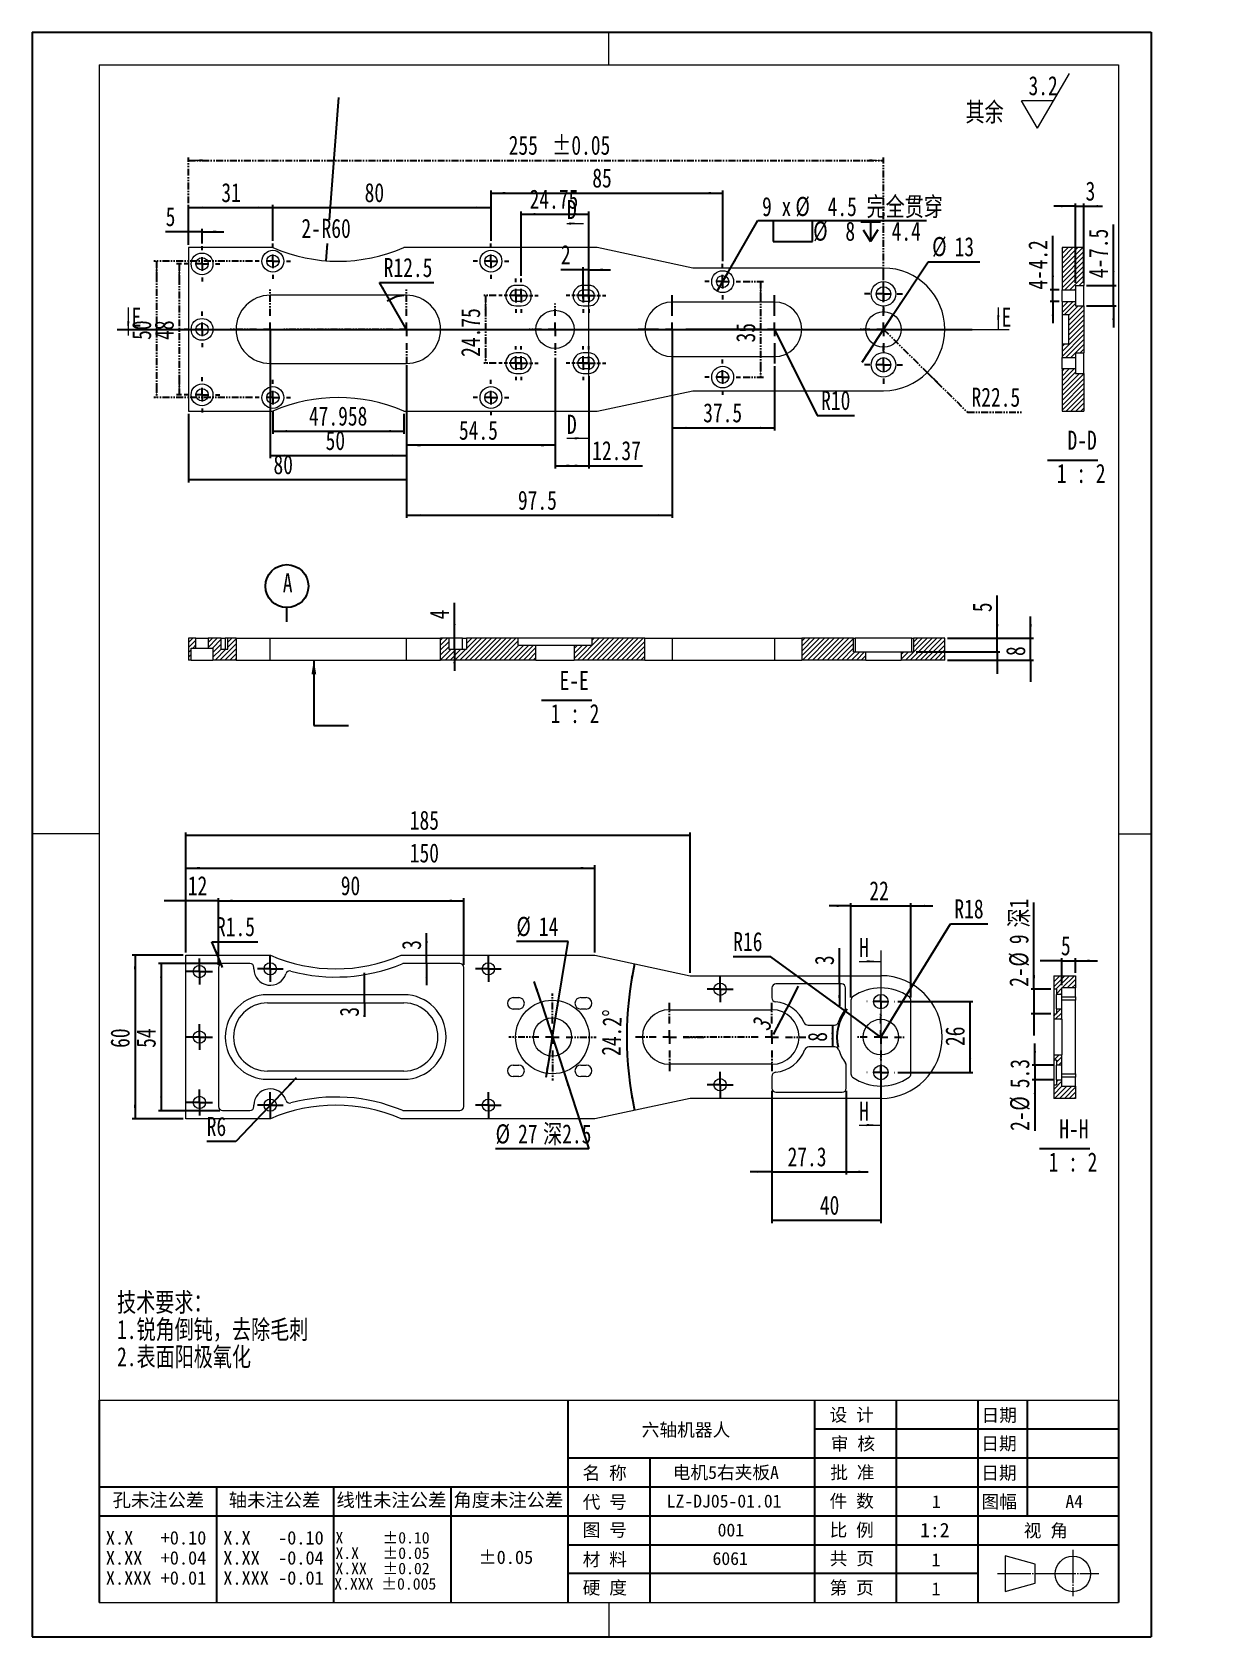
# Model space of a CAD drawing. Header units: millimetres. Extents: x 12 to 1086, y 8 to 1479.
import ezdxf

# ---------------------------------------------------------------- set-up
doc = ezdxf.new("R2010")
doc.units = ezdxf.units.MM
for name, pattern in [('SLD-中心线', [34.29, 30.48, -1.27, 1.27, -1.27]), ('SLD-双点画线', [12.7, 6.35, -1.27, 1.27, -1.27, 1.27, -1.27]), ('SLD-实线', [0])]:
    doc.linetypes.add(name, pattern=pattern)
for name, color, linetype in [('FORMAT', 7, 'SLD-实线'), ('双点划线层', 6, 'SLD-双点画线'), ('图框', 7, 'SLD-实线'), ('标注线', 4, 'SLD-实线')]:
    doc.layers.add(name, color=color, linetype=linetype)
doc.layers.add('粗实线', color=7, linetype='SLD-实线', lineweight=15)
doc.styles.add('SLDTEXTSTYLE0', font='HYSWLONGFANGSONG.TTF', dxfattribs={"bigfont": 'bigfont'})
doc.styles.add('SLDTEXTSTYLE1', font='SIMSUN.TTC')
doc.styles.add('SLDTEXTSTYLE2', font='SIMSUN.TTC', dxfattribs={"bigfont": 'bigfont'})
doc.styles.add('SLDTEXTSTYLE3', font='HYSWLONGFANGSONG.TTF')
doc.styles.get("Standard").update_dxf_attribs({"font": 'HYSWLONGFANGSONG.TTF'})
doc.dimstyles.new('SLDDIMSTYLE0', dxfattribs={"dimtxt": 17.5, "dimasz": 13, "dimexe": 0, "dimexo": 0.0625, "dimgap": 4.375, "dimtad": 1, "dimlfac": 2, "dimrnd": 1e-09, "dimzin": 12, "dimdsep": 46, "dimtxsty": 'SLDTEXTSTYLE3', "dimsah": 1, "dimcen": 0.09, "dimadec": 0, "dimazin": 3, "dimtol": 1, "dimtp": 0.25, "dimtm": 0.25, "dimtfac": 1, "dimtofl": 0, "dimtmove": 0, "dimatfit": 3, "dimfxl": 0, "dimfrac": 2, "dimtolj": 1, "dimarcsym": 0})
doc.dimstyles.new('SLDDIMSTYLE1', dxfattribs={"dimtxt": 17.5, "dimasz": 13, "dimexe": 0, "dimexo": 0.0625, "dimgap": 4.375, "dimtad": 0, "dimtih": 1, "dimtoh": 1, "dimdec": 3, "dimlfac": 2, "dimrnd": 1e-09, "dimzin": 12, "dimdsep": 46, "dimtxsty": 'SLDTEXTSTYLE3', "dimsah": 1, "dimcen": 0, "dimadec": 0, "dimazin": 3, "dimtfac": 1, "dimtdec": 3, "dimtofl": 0, "dimtmove": 0, "dimatfit": 3, "dimfxl": 0, "dimfrac": 2, "dimtolj": 1, "dimtzin": 12, "dimarcsym": 0})
doc.dimstyles.new('SLDDIMSTYLE10', dxfattribs={"dimtxt": 17.5, "dimasz": 13, "dimexe": 0, "dimexo": 0.0625, "dimgap": 4.375, "dimtad": 1, "dimlfac": 2, "dimrnd": 1e-09, "dimzin": 12, "dimdsep": 46, "dimtxsty": 'SLDTEXTSTYLE3', "dimsah": 1, "dimcen": 0.09, "dimadec": 0, "dimazin": 3, "dimtfac": 1, "dimtmove": 0, "dimatfit": 0, "dimfxl": 0, "dimfrac": 2, "dimtolj": 1, "dimtzin": 12, "dimarcsym": 0})
doc.dimstyles.new('SLDDIMSTYLE11', dxfattribs={"dimtxt": 17.5, "dimasz": 13, "dimexe": 0, "dimexo": 0.0625, "dimgap": 4.375, "dimtad": 0, "dimtih": 1, "dimtoh": 1, "dimdec": 0, "dimlfac": 2, "dimrnd": 1e-09, "dimzin": 12, "dimdsep": 46, "dimtxsty": 'SLDTEXTSTYLE3', "dimsah": 1, "dimcen": 0, "dimadec": 0, "dimazin": 3, "dimtfac": 1, "dimtofl": 0, "dimtmove": 0, "dimatfit": 3, "dimfxl": 0, "dimfrac": 2, "dimtolj": 1, "dimtzin": 12, "dimarcsym": 0})
doc.dimstyles.new('SLDDIMSTYLE12', dxfattribs={"dimtxt": 17.5, "dimasz": 13, "dimexe": 0, "dimexo": 0.0625, "dimgap": 4.375, "dimtad": 1, "dimdec": 4, "dimlfac": 2, "dimzin": 12, "dimdsep": 46, "dimtxsty": 'SLDTEXTSTYLE3', "dimsah": 1, "dimcen": 0.09, "dimadec": 1, "dimazin": 3, "dimtfac": 1, "dimtofl": 0, "dimtmove": 0, "dimatfit": 3, "dimfxl": 0, "dimfrac": 2, "dimtolj": 1, "dimtzin": 12, "dimarcsym": 0})
doc.dimstyles.new('SLDDIMSTYLE14', dxfattribs={"dimtxt": 0, "dimasz": 13, "dimexe": 0, "dimexo": 0.0625, "dimgap": 0, "dimtad": 0, "dimtih": 1, "dimtoh": 1, "dimdec": 0, "dimrnd": 1e-09, "dimzin": 0, "dimdsep": 46, "dimtxsty": 'Standard', "dimsah": 1, "dimcen": 0.09, "dimadec": 0, "dimazin": 0, "dimtfac": 13, "dimtdec": 0, "dimtofl": 0, "dimtmove": 0, "dimatfit": 3, "dimfxl": 0, "dimfrac": 2, "dimtolj": 1, "dimtzin": 0, "dimarcsym": 0})
doc.dimstyles.new('SLDDIMSTYLE2', dxfattribs={"dimtxt": 17.5, "dimasz": 13, "dimexe": 0, "dimexo": 0.0625, "dimgap": 4.375, "dimtad": 1, "dimdec": 3, "dimlfac": 2, "dimrnd": 1e-09, "dimzin": 12, "dimdsep": 46, "dimtxsty": 'SLDTEXTSTYLE3', "dimsah": 1, "dimcen": 0.09, "dimadec": 0, "dimazin": 3, "dimtfac": 1, "dimtdec": 3, "dimtofl": 0, "dimtmove": 0, "dimatfit": 3, "dimfxl": 0, "dimfrac": 2, "dimtolj": 1, "dimtzin": 12, "dimarcsym": 0})
doc.dimstyles.new('SLDDIMSTYLE3', dxfattribs={"dimtxt": 17.5, "dimasz": 13, "dimexe": 0, "dimexo": 0.0625, "dimgap": 4.375, "dimtad": 1, "dimlfac": 2, "dimrnd": 1e-09, "dimzin": 12, "dimdsep": 46, "dimtxsty": 'SLDTEXTSTYLE3', "dimsah": 1, "dimcen": 0.09, "dimadec": 0, "dimazin": 3, "dimtfac": 1, "dimtofl": 0, "dimtmove": 0, "dimatfit": 3, "dimfxl": 0, "dimfrac": 2, "dimtolj": 1, "dimtzin": 12, "dimarcsym": 0})
doc.dimstyles.new('SLDDIMSTYLE4', dxfattribs={"dimtxt": 17.5, "dimasz": 13, "dimexe": 0, "dimexo": 0.0625, "dimgap": 4.375, "dimtad": 1, "dimdec": 3, "dimlfac": 2, "dimrnd": 1e-09, "dimzin": 12, "dimdsep": 46, "dimtxsty": 'SLDTEXTSTYLE3', "dimsah": 1, "dimcen": 0.09, "dimadec": 0, "dimazin": 3, "dimtfac": 1, "dimtdec": 3, "dimtmove": 0, "dimatfit": 0, "dimfxl": 0, "dimfrac": 2, "dimtolj": 1, "dimtzin": 12, "dimarcsym": 0})
doc.dimstyles.new('SLDDIMSTYLE5', dxfattribs={"dimtxt": 17.5, "dimasz": 13, "dimexe": 0, "dimexo": 0.0625, "dimgap": 4.375, "dimtad": 0, "dimtih": 1, "dimtoh": 1, "dimdec": 3, "dimlfac": 2, "dimrnd": 1e-09, "dimzin": 12, "dimdsep": 46, "dimtxsty": 'SLDTEXTSTYLE3', "dimsah": 1, "dimcen": 0, "dimadec": 0, "dimazin": 3, "dimtfac": 1, "dimtdec": 3, "dimtofl": 0, "dimtmove": 0, "dimatfit": 3, "dimfxl": 0, "dimfrac": 2, "dimtolj": 1, "dimtzin": 12, "dimarcsym": 0})
doc.dimstyles.new('SLDDIMSTYLE6', dxfattribs={"dimtxt": 17.5, "dimasz": 13, "dimexe": 0, "dimexo": 0.0625, "dimgap": 4.375, "dimtad": 0, "dimtih": 1, "dimtoh": 1, "dimdec": 3, "dimlfac": 2, "dimrnd": 1e-09, "dimzin": 12, "dimdsep": 46, "dimtxsty": 'SLDTEXTSTYLE3', "dimsah": 1, "dimcen": 0, "dimadec": 0, "dimazin": 3, "dimtfac": 1, "dimtdec": 3, "dimtmove": 0, "dimatfit": 3, "dimfxl": 0, "dimfrac": 2, "dimtolj": 1, "dimtzin": 12, "dimarcsym": 0})
doc.dimstyles.new('SLDDIMSTYLE7', dxfattribs={"dimtxt": 17.5, "dimasz": 13, "dimexe": 0, "dimexo": 0.0625, "dimgap": 4.375, "dimtad": 0, "dimtih": 1, "dimtoh": 1, "dimdec": 0, "dimlfac": 2, "dimrnd": 1e-09, "dimzin": 12, "dimdsep": 46, "dimtxsty": 'SLDTEXTSTYLE3', "dimblk1": 'NONE', "dimsah": 1, "dimcen": 0, "dimadec": 0, "dimazin": 3, "dimtfac": 1, "dimtdec": 3, "dimtmove": 0, "dimatfit": 3, "dimldrblk": 'NONE', "dimfxl": 0, "dimfrac": 2, "dimtolj": 1, "dimtzin": 12, "dimarcsym": 0})
doc.dimstyles.new('SLDDIMSTYLE8', dxfattribs={"dimtxt": 17.5, "dimasz": 13, "dimexe": 0, "dimexo": 0.0625, "dimgap": 4.375, "dimtad": 0, "dimtih": 1, "dimtoh": 1, "dimdec": 3, "dimlfac": 2, "dimrnd": 1e-09, "dimzin": 12, "dimdsep": 46, "dimtxsty": 'SLDTEXTSTYLE3', "dimsah": 1, "dimcen": 0, "dimadec": 0, "dimazin": 3, "dimtfac": 1, "dimtdec": 3, "dimtmove": 0, "dimatfit": 3, "dimfxl": 0, "dimfrac": 2, "dimtolj": 1, "dimtzin": 12, "dimarcsym": 0})
doc.dimstyles.new('SLDDIMSTYLE9', dxfattribs={"dimtxt": 17.5, "dimasz": 13, "dimexe": 0, "dimexo": 0.0625, "dimgap": 4.375, "dimtad": 0, "dimtih": 1, "dimtoh": 1, "dimdec": 3, "dimlfac": 2, "dimrnd": 1e-09, "dimzin": 12, "dimdsep": 46, "dimtxsty": 'SLDTEXTSTYLE3', "dimsah": 1, "dimcen": 0, "dimadec": 0, "dimazin": 3, "dimtfac": 1, "dimtdec": 3, "dimtofl": 0, "dimtmove": 1, "dimatfit": 3, "dimfxl": 0, "dimfrac": 2, "dimtolj": 1, "dimtzin": 12, "dimarcsym": 0})

msp = doc.modelspace()

# ---------------------------------------------------------------- texts
at = {"color": 7, "linetype": 'SLD-实线', "lineweight": 0}
for s, insert, char_height, attachment_point, style in [('\\M+191B4\\M+1975D', (868.572326, 1414.510576), 17.5, 1, 'SLDTEXTSTYLE0'), ('\\M+1985A轴\\M+18AF7\\M+18AED\\M+1906C', (612.237798, 203.325649), 11.90625, 2, 'SLDTEXTSTYLE2'), ('电\\M+18AF75\\M+18945夹\\M+194C2A', (648.7353, 164.237596), 11.90625, 2, 'SLDTEXTSTYLE2'), ('LZ-DJ05-01.01', (647.185, 138.029128), 11.90625, 2, 'SLDTEXTSTYLE1'), ('1', (841.850391, 137.497212), 11.90625, 2, 'SLDTEXTSTYLE1'), ('001', (653.386179, 111.49171), 11.90625, 2, 'SLDTEXTSTYLE1'), ('6061', (652.766062, 85.35913), 11.90625, 2, 'SLDTEXTSTYLE1')]:
    msp.add_mtext(s, dxfattribs=dict(at, insert=insert, char_height=char_height, attachment_point=attachment_point, style=style))
at = {"color": 7, "linetype": 'Continuous', "char_height": 17.5, "attachment_point": 1, "style": 'SLDTEXTSTYLE3'}
for s, insert in [('D', (503.047927, 1325.038032)), ('E', (103.729634, 1226.414998)), ('E', (901.652218, 1226.414998)), ('D', (503.047927, 1128.130152)), ('H', (770.97586, 648.484376)), ('H', (770.97586, 498.369137))]:
    msp.add_mtext(s, dxfattribs=dict(at, insert=insert))
at = {"layer": 'FORMAT', "attachment_point": 2}
for s, insert, char_height, style in [('设 计', (764.220492, 217.03198), 11.90625, 'SLDTEXTSTYLE2'), ('\\M+193FA\\M+18AFA', (899.478029, 216.796914), 11.90625, 'SLDTEXTSTYLE2'), ('审 \\M+18A6A', (765.405427, 190.622289), 11.90625, 'SLDTEXTSTYLE2'), ('\\M+193FA\\M+18AFA', (899.340968, 190.71616), 11.90625, 'SLDTEXTSTYLE2'), ('\\M+196BC \\M+18FCC', (537.612521, 163.781879), 11.90625, 'SLDTEXTSTYLE2'), ('\\M+194E1 \\M+18F79', (764.832721, 164.237596), 11.90625, 'SLDTEXTSTYLE2'), ('\\M+193FA\\M+18AFA', (899.259044, 163.755148), 11.90625, 'SLDTEXTSTYLE2'), ('\\M+18D45\\M+196A2\\M+1928D\\M+18CF6\\M+18DB7', (128.380477, 139.151511), 12.3125, 'SLDTEXTSTYLE2'), ('轴\\M+196A2\\M+1928D\\M+18CF6\\M+18DB7', (234.861575, 139.151511), 12.3125, 'SLDTEXTSTYLE2'), ('线\\M+190AB\\M+196A2\\M+1928D\\M+18CF6\\M+18DB7', (342.044825, 139.151511), 12.3125, 'SLDTEXTSTYLE2'), ('\\M+18A70\\M+19378\\M+196A2\\M+1928D\\M+18CF6\\M+18DB7', (449.295754, 139.151511), 12.3125, 'SLDTEXTSTYLE2'), ('\\M+191E3 \\M+18D86', (537.762399, 137.159886), 11.90625, 'SLDTEXTSTYLE2'), ('\\M+18C8F \\M+19094', (764.220492, 138.029128), 11.90625, 'SLDTEXTSTYLE2'), ('图\\M+1959D', (899.55258, 137.497212), 11.90625, 'SLDTEXTSTYLE2'), ('A4', (968.297039, 137.624995), 11.90625, 'SLDTEXTSTYLE1'), ('图 \\M+18D86', (537.762399, 111.49171), 11.90625, 'SLDTEXTSTYLE2'), ('\\M+194E4 \\M+197E1', (764.220492, 111.49171), 11.90625, 'SLDTEXTSTYLE2'), ('1:2', (840.455782, 112.097674), 13.2291667, 'SLDTEXTSTYLE1'), ('视 \\M+18A70', (942.306641, 110.954261), 11.90625, 'SLDTEXTSTYLE2'), ('±0.05', (446.952063, 86.688955), 12.3125, 'SLDTEXTSTYLE1'), ('\\M+18DDE \\M+197BF', (537.762399, 84.542922), 11.90625, 'SLDTEXTSTYLE2'), ('\\M+18BA4 页', (764.412725, 85.35913), 11.90625, 'SLDTEXTSTYLE2'), ('1', (841.489188, 84.219227), 11.90625, 'SLDTEXTSTYLE1'), ('\\M+18D64 \\M+19378', (537.762399, 58.568086), 11.90625, 'SLDTEXTSTYLE2'), ('\\M+191E6 页', (764.220492, 58.568086), 11.90625, 'SLDTEXTSTYLE2'), ('1', (841.5657, 57.580532), 11.90625, 'SLDTEXTSTYLE1')]:
    msp.add_mtext(s, dxfattribs=dict(at, insert=insert, char_height=char_height, style=style))

# ---------------------------------------------------------------- blocks, each defined once
blk = doc.blocks.new('SW_NOTE_0')
at = {"color": 0, "linetype": 'SLD-实线', "lineweight": 0, "char_height": 17.5, "attachment_point": 1, "style": 'SLDTEXTSTYLE0'}
for s, insert in [('\\M+18B5A术\\M+19776\\M+18B81\\M+18146', (0, 22.6)), ('1.锐\\M+18A70\\M+1937C钝\\M+18143\\M+18B8E\\M+18F9C\\M+196D1\\M+18E68', (0, -2.4)), ('2.\\M+1955C\\M+196CA阳极氧\\M+189BB', (0, -27.4))]:
    blk.add_mtext(s, dxfattribs=dict(at, insert=insert))
blk = doc.blocks.new('SW_NOTE_1')
at = {"layer": 'FORMAT', "color": 0, "char_height": 12.312, "attachment_point": 2, "style": 'SLDTEXTSTYLE1'}
for s, insert in [('X.X   +0.10', (38.1, 14.3)), ('X.XX  +0.04', (38.1, -4.1)), ('X.XXX +0.01', (38.1, -22.5))]:
    blk.add_mtext(s, dxfattribs=dict(at, insert=insert))
blk = doc.blocks.new('SW_NOTE_2')
at = {"layer": 'FORMAT', "color": 0, "char_height": 12.312, "attachment_point": 2, "style": 'SLDTEXTSTYLE1'}
for s, insert in [('X.X   -0.10', (38.1, 14.3)), ('X.XX  -0.04', (38.1, -4.1)), ('X.XXX -0.01', (38.1, -22.5))]:
    blk.add_mtext(s, dxfattribs=dict(at, insert=insert))
blk = doc.blocks.new('SW_NOTE_3')
at = {"layer": 'FORMAT', "color": 0, "char_height": 10.583, "attachment_point": 2, "style": 'SLDTEXTSTYLE1'}
for s, insert in [('X     ±0.10', (35.9, 12.3)), ('X.X   ±0.05', (35.9, -1.8)), (' X.XXX ±0.005', (34.8, -30)), ('X.XX  ±0.02', (35.9, -15.9))]:
    blk.add_mtext(s, dxfattribs=dict(at, insert=insert))
blk = doc.blocks.new('SW_SFSYMBOL_0')
at = {"color": 0, "linetype": 'SLD-实线', "lineweight": 0}
for p, q in [((8.2, -25), (37.7, 25)), ((8.2, -25), (-6.5, 0)), ((23, 0), (-6.5, 0))]:
    blk.add_line(p, q, dxfattribs=at)
at = {"color": 0, "linetype": 'SLD-实线', "lineweight": 0, "insert": (0, 22.6), "char_height": 17.5, "attachment_point": 1, "style": 'SLDTEXTSTYLE3'}
blk.add_mtext('3.2', dxfattribs=at)
blk = doc.blocks.new('_D')
at = {"layer": '双点划线层'}
for p, q in [((155.9, 1283.9), (155.9, 1363.9)), ((155.9, 1361.4), (793.4, 1361.4)), ((793.4, 1231.4), (793.4, 1363.9))]:
    blk.add_line(p, q, dxfattribs=at)
for points in [[(155.9, 1361.4), (168.9, 1360.4), (168.9, 1362.4)], [(793.4, 1361.4), (780.4, 1362.4), (780.4, 1360.4)]]:
    blk.add_solid(points, dxfattribs=at)
at = {"layer": '双点划线层', "char_height": 17.5, "attachment_point": 1, "style": 'SLDTEXTSTYLE3'}
for s, insert in [('255', (449.6, 1384, -9.8)), (' ±0.05', (480.3, 1384, -9.8))]:
    blk.add_mtext(s, dxfattribs=dict(at, insert=insert))
blk = doc.blocks.new('_D_1')
at = {"layer": '双点划线层'}
for p, q in [((793.4, 1206.4), (833.4, 1166.9)), ((833.4, 1166.9), (870.4, 1130.4)), ((870.4, 1130.4), (920.1, 1130.4))]:
    blk.add_line(p, q, dxfattribs=at)
blk.add_solid([(833.4, 1166.9), (842, 1157.1), (843.4, 1158.5)], dxfattribs=at)
at = {"layer": '双点划线层', "insert": (874.1, 1153, -9.8), "char_height": 17.5, "attachment_point": 1, "style": 'SLDTEXTSTYLE3'}
blk.add_mtext('R22.5', dxfattribs=at)
blk = doc.blocks.new('_D_2')
at = {"layer": '双点划线层'}
for p, q in [((149.6, 1266.4), (145, 1266.4)), ((147.5, 1266.4), (147.5, 1146.4)), ((149.6, 1146.4), (145, 1146.4))]:
    blk.add_line(p, q, dxfattribs=at)
for points in [[(147.5, 1266.4), (146.5, 1253.4), (148.5, 1253.4)], [(147.5, 1146.4), (148.5, 1159.4), (146.5, 1159.4)]]:
    blk.add_solid(points, dxfattribs=at)
at = {"layer": '双点划线层', "insert": (124.9, 1196.8, -9.7), "char_height": 17.5, "attachment_point": 1, "rotation": 90, "style": 'SLDTEXTSTYLE3'}
blk.add_mtext('48', dxfattribs=at)
blk = doc.blocks.new('_D_3')
at = {"layer": '双点划线层'}
for p, q in [((214.6, 1268.9), (124.2, 1268.9)), ((126.7, 1268.9), (126.7, 1143.9)), ((214.6, 1143.9), (124.2, 1143.9))]:
    blk.add_line(p, q, dxfattribs=at)
for points in [[(126.7, 1268.9), (125.7, 1255.9), (127.7, 1255.9)], [(126.7, 1143.9), (127.7, 1156.9), (125.7, 1156.9)]]:
    blk.add_solid(points, dxfattribs=at)
at = {"layer": '双点划线层', "insert": (104.2, 1196.8, -9.7), "char_height": 17.5, "attachment_point": 1, "rotation": 90, "style": 'SLDTEXTSTYLE3'}
blk.add_mtext('50', dxfattribs=at)
blk = doc.blocks.new('_D_4')
at = {"layer": '双点划线层'}
for p, q in [((438.1, 1237.4), (425.9, 1237.4)), ((428.4, 1237.4), (428.4, 1175.5)), ((438.1, 1175.5), (425.9, 1175.5))]:
    blk.add_line(p, q, dxfattribs=at)
for points in [[(428.4, 1237.4), (427.4, 1224.4), (429.4, 1224.4)], [(428.4, 1175.5), (429.4, 1188.5), (427.4, 1188.5)]]:
    blk.add_solid(points, dxfattribs=at)
at = {"layer": '双点划线层', "insert": (405.9, 1181.2, -9.7), "char_height": 17.5, "attachment_point": 1, "rotation": 90, "style": 'SLDTEXTSTYLE3'}
blk.add_mtext('24.75', dxfattribs=at)
blk = doc.blocks.new('_D_5')
at = {"layer": '双点划线层'}
for p, q in [((664.6, 1250.2), (683.2, 1250.2)), ((680.7, 1250.2), (680.7, 1162.7)), ((664.6, 1162.7), (683.2, 1162.7))]:
    blk.add_line(p, q, dxfattribs=at)
for points in [[(680.7, 1250.2), (679.7, 1237.2), (681.7, 1237.2)], [(680.7, 1162.7), (681.7, 1175.7), (679.7, 1175.7)]]:
    blk.add_solid(points, dxfattribs=at)
at = {"layer": '双点划线层', "insert": (658.2, 1194.4, -9.7), "char_height": 17.5, "attachment_point": 1, "rotation": 90, "style": 'SLDTEXTSTYLE3'}
blk.add_mtext('35', dxfattribs=at)
blk = doc.blocks.new('_D_6')
at = {"layer": '标注线'}
for p, q in [((155.9, 1283.9), (155.9, 1320.6)), ((155.9, 1318.1), (233.4, 1318.1)), ((233.4, 1287.7), (233.4, 1320.6))]:
    blk.add_line(p, q, dxfattribs=at)
for points in [[(155.9, 1318.1), (168.9, 1317.1), (168.9, 1319.1)], [(233.4, 1318.1), (220.4, 1319.1), (220.4, 1317.1)]]:
    blk.add_solid(points, dxfattribs=at)
at = {"layer": '标注线', "insert": (186.1, 1340.6, -9.8), "char_height": 17.5, "attachment_point": 1, "style": 'SLDTEXTSTYLE3'}
blk.add_mtext('31', dxfattribs=at)
blk = doc.blocks.new('_D_7')
at = {"layer": '标注线'}
for p, q in [((155.9, 1296), (135, 1296)), ((155.9, 1283.9), (155.9, 1298.5)), ((168.4, 1296), (155.9, 1296)), ((168.4, 1285.2), (168.4, 1298.5)), ((168.4, 1296), (188.4, 1296))]:
    blk.add_line(p, q, dxfattribs=at)
for points in [[(155.9, 1296), (142.9, 1297), (142.9, 1295)], [(168.4, 1296), (181.4, 1295), (181.4, 1297)]]:
    blk.add_solid(points, dxfattribs=at)
at = {"layer": '标注线', "insert": (135, 1318.6, -9.8), "char_height": 17.5, "attachment_point": 1, "style": 'SLDTEXTSTYLE3'}
blk.add_mtext('5', dxfattribs=at)
blk = doc.blocks.new('_D_8')
at = {"layer": '标注线'}
for p, q in [((233.4, 1287.7), (233.4, 1320.6)), ((233.4, 1318.1), (433.4, 1318.1)), ((433.4, 1287.7), (433.4, 1320.6))]:
    blk.add_line(p, q, dxfattribs=at)
for points in [[(233.4, 1318.1), (246.4, 1317.1), (246.4, 1319.1)], [(433.4, 1318.1), (420.4, 1319.1), (420.4, 1317.1)]]:
    blk.add_solid(points, dxfattribs=at)
at = {"layer": '标注线', "insert": (317.5, 1340.6, -9.8), "char_height": 17.5, "attachment_point": 1, "style": 'SLDTEXTSTYLE3'}
blk.add_mtext('80', dxfattribs=at)
blk = doc.blocks.new('_D_9')
at = {"layer": '标注线'}
for p, q in [((433.4, 1287.7), (433.4, 1333.9)), ((433.4, 1331.4), (645.9, 1331.4)), ((645.9, 1268.9), (645.9, 1333.9))]:
    blk.add_line(p, q, dxfattribs=at)
for points in [[(433.4, 1331.4), (446.4, 1330.4), (446.4, 1332.4)], [(645.9, 1331.4), (632.9, 1332.4), (632.9, 1330.4)]]:
    blk.add_solid(points, dxfattribs=at)
at = {"layer": '标注线', "insert": (526.3, 1354, -9.8), "char_height": 17.5, "attachment_point": 1, "style": 'SLDTEXTSTYLE3'}
blk.add_mtext('85', dxfattribs=at)
blk = doc.blocks.new('_D_10')
at = {"layer": '标注线'}
for p, q in [((340.3, 1233.5), (331.2, 1249.3)), ((331.2, 1249.3), (381, 1249.3)), ((355.9, 1206.4), (340.3, 1233.5))]:
    blk.add_line(p, q, dxfattribs=at)
blk.add_arc((355.9, 1206.4), 31.2, 94.5739, 124.4327, dxfattribs=at)
blk.add_solid([(340.3, 1233.5), (334.7, 1245.3), (333, 1244.3)], dxfattribs=at)
at = {"layer": '标注线', "insert": (335, 1271.9, -9.8), "char_height": 17.5, "attachment_point": 1, "style": 'SLDTEXTSTYLE3'}
blk.add_mtext('R12.5', dxfattribs=at)
blk = doc.blocks.new('_D_11')
at = {"layer": '标注线'}
for p, q in [((355.9, 1166.4), (355.9, 1066.1)), ((155.9, 1128.9), (155.9, 1066.1)), ((355.9, 1068.6), (155.9, 1068.6))]:
    blk.add_line(p, q, dxfattribs=at)
for points in [[(155.9, 1068.6), (168.9, 1067.6), (168.9, 1069.6)], [(355.9, 1068.6), (342.9, 1069.6), (342.9, 1067.6)]]:
    blk.add_solid(points, dxfattribs=at)
at = {"layer": '标注线', "insert": (233.9, 1091.2, -9.8), "char_height": 17.5, "attachment_point": 1, "style": 'SLDTEXTSTYLE3'}
blk.add_mtext('80', dxfattribs=at)
blk = doc.blocks.new('_D_12')
at = {"layer": '标注线'}
for p, q in [((293.4, 1418.9), (284.9, 1306.9)), ((282.1, 1269.3), (283.3, 1285.2))]:
    blk.add_line(p, q, dxfattribs=at)
blk.add_solid([(282.1, 1269.3), (284.1, 1282.2), (282.1, 1282.4)], dxfattribs=at)
at = {"layer": '标注线', "char_height": 17.5, "attachment_point": 1, "style": 'SLDTEXTSTYLE3'}
for s, insert in [('2-', (259.5, 1307.8, -9.8)), ('R60', (278, 1307.8, -9.8))]:
    blk.add_mtext(s, dxfattribs=dict(at, insert=insert))
blk = doc.blocks.new('_D_13')
at = {"layer": '标注线'}
for p, q in [((230.9, 1203.9), (230.9, 1088.2)), ((355.9, 1166.4), (355.9, 1088.2)), ((230.9, 1090.7), (355.9, 1090.7))]:
    blk.add_line(p, q, dxfattribs=at)
for points in [[(230.9, 1090.7), (243.9, 1089.7), (243.9, 1091.7)], [(355.9, 1090.7), (342.9, 1091.7), (342.9, 1089.7)]]:
    blk.add_solid(points, dxfattribs=at)
at = {"layer": '标注线', "insert": (281.7, 1113.3, -9.8), "char_height": 17.5, "attachment_point": 1, "style": 'SLDTEXTSTYLE3'}
blk.add_mtext('50', dxfattribs=at)
blk = doc.blocks.new('_D_14')
at = {"layer": '标注线'}
for p, q in [((802.3, 1220), (834.2, 1268.4)), ((834.2, 1268.4), (881.6, 1268.4)), ((784.4, 1192.8), (802.3, 1220)), ((784.4, 1192.8), (773.4, 1176.1))]:
    blk.add_line(p, q, dxfattribs=at)
for points in [[(802.3, 1220), (810.3, 1230.3), (808.6, 1231.4)], [(784.4, 1192.8), (776.4, 1182.5), (778.1, 1181.4)]]:
    blk.add_solid(points, dxfattribs=at)
at = {"layer": '标注线', "char_height": 17.5, "attachment_point": 1, "style": 'SLDTEXTSTYLE3'}
for s, insert in [('%%c', (838, 1291.1, -9.8)), ('13', (858.6, 1291, -9.8))]:
    blk.add_mtext(s, dxfattribs=dict(at, insert=insert))
blk = doc.blocks.new('_D_15')
at = {"layer": '标注线'}
for p, q in [((599.6, 1203.9), (599.6, 1113.6)), ((693.4, 1172.7), (693.4, 1113.6)), ((599.6, 1116.1), (693.4, 1116.1))]:
    blk.add_line(p, q, dxfattribs=at)
for points in [[(599.6, 1116.1), (612.6, 1115.1), (612.6, 1117.1)], [(693.4, 1116.1), (680.4, 1117.1), (680.4, 1115.1)]]:
    blk.add_solid(points, dxfattribs=at)
at = {"layer": '标注线', "insert": (628, 1138.7, -9.8), "char_height": 17.5, "attachment_point": 1, "style": 'SLDTEXTSTYLE3'}
blk.add_mtext('37.5', dxfattribs=at)
blk = doc.blocks.new('_D_16')
at = {"layer": '标注线'}
for p, q in [((355.9, 1172.7), (355.9, 1033.5)), ((599.6, 1172.7), (599.6, 1033.5)), ((355.9, 1036), (599.6, 1036))]:
    blk.add_line(p, q, dxfattribs=at)
for points in [[(355.9, 1036), (368.9, 1035), (368.9, 1037)], [(599.6, 1036), (586.6, 1037), (586.6, 1035)]]:
    blk.add_solid(points, dxfattribs=at)
at = {"layer": '标注线', "insert": (458.1, 1058.5, -9.8), "char_height": 17.5, "attachment_point": 1, "style": 'SLDTEXTSTYLE3'}
blk.add_mtext('97.5', dxfattribs=at)
blk = doc.blocks.new('_D_17')
at = {"layer": '标注线'}
for p, q in [((492.1, 1180.2), (492.1, 1097.6)), ((355.9, 1166.4), (355.9, 1097.6)), ((492.1, 1100.1), (355.9, 1100.1))]:
    blk.add_line(p, q, dxfattribs=at)
for points in [[(355.9, 1100.1), (368.9, 1099.1), (368.9, 1101.1)], [(492.1, 1100.1), (479.1, 1101.1), (479.1, 1099.1)]]:
    blk.add_solid(points, dxfattribs=at)
at = {"layer": '标注线', "insert": (404, 1122.7, -9.8), "char_height": 17.5, "attachment_point": 1, "style": 'SLDTEXTSTYLE3'}
blk.add_mtext('54.5', dxfattribs=at)
blk = doc.blocks.new('_D_18')
at = {"layer": '标注线'}
for p, q in [((461.2, 1255.5), (461.2, 1314.6)), ((461.2, 1312.1), (523, 1312.1)), ((523, 1255.5), (523, 1314.6))]:
    blk.add_line(p, q, dxfattribs=at)
for points in [[(461.2, 1312.1), (474.2, 1311.1), (474.2, 1313.1)], [(523, 1312.1), (510, 1313.1), (510, 1311.1)]]:
    blk.add_solid(points, dxfattribs=at)
at = {"layer": '标注线', "insert": (468.8, 1334.6, -9.8), "char_height": 17.5, "attachment_point": 1, "style": 'SLDTEXTSTYLE3'}
blk.add_mtext('24.75', dxfattribs=at)
blk = doc.blocks.new('_D_19')
at = {"layer": '标注线'}
for p, q in [((518, 1261.1), (497.5, 1261.1)), ((518, 1234.6), (518, 1263.6)), ((523, 1261.1), (518, 1261.1)), ((523, 1234.6), (523, 1263.6)), ((523, 1261.1), (543, 1261.1))]:
    blk.add_line(p, q, dxfattribs=at)
for points in [[(518, 1261.1), (505, 1262.1), (505, 1260.1)], [(523, 1261.1), (536, 1260.1), (536, 1262.1)]]:
    blk.add_solid(points, dxfattribs=at)
at = {"layer": '标注线', "insert": (497.5, 1283.7, -9.8), "char_height": 17.5, "attachment_point": 1, "style": 'SLDTEXTSTYLE3'}
blk.add_mtext('2', dxfattribs=at)
blk = doc.blocks.new('SW_SYMBOL_HOLE_SPOT')
at = {"layer": '标注线', "color": 0}
for p, q in [((0, 4375), (0, 375)), ((8000, 375), (8000, 4375)), ((0, 375), (8000, 375))]:
    blk.add_line(p, q, dxfattribs=at)
blk = doc.blocks.new('SW_SYMBOL_HOLE_DEPTH')
at = {"layer": '标注线', "color": 0}
for p, q in [((0, 4375), (4000, 4375)), ((2000, 4375), (2000, 375)), ((500, 2775), (2000, 375)), ((3500, 2775), (2000, 375))]:
    blk.add_line(p, q, dxfattribs=at)
blk = doc.blocks.new('_D_20')
at = {"layer": '标注线'}
for p, q in [((650.9, 1258.8), (678.2, 1306.2)), ((678.2, 1306.2), (832.7, 1306.2)), ((640.9, 1241.5), (650.9, 1258.8))]:
    blk.add_line(p, q, dxfattribs=at)
blk.add_solid([(650.9, 1258.8), (658.2, 1269.6), (656.5, 1270.6)], dxfattribs=at)
at = {"layer": '标注线', "xscale": 0.004511737089201878, "yscale": 0.004511737089201878, "zscale": 0.004511737089201878}
for name, p in [('SW_SYMBOL_HOLE_SPOT', (692.1, 1285.3)), ('SW_SYMBOL_HOLE_DEPTH', (772.5, 1285.3))]:
    blk.add_blockref(name, p, dxfattribs=at)
at = {"layer": '标注线', "char_height": 17.5, "attachment_point": 1}
for s, insert, style in [('9 x ', (682, 1327.8, -9.8), 'SLDTEXTSTYLE3'), ('%%c', (712.6, 1327.9, -9.8), 'SLDTEXTSTYLE3'), (' 4.5 \\M+18AAE\\M+19153贯\\M+190FA', (733.2, 1327.8, -9.8), 'SLDTEXTSTYLE0'), ('%%c', (728.9, 1305.3, -9.8), 'SLDTEXTSTYLE3'), (' 8 ', (749.5, 1305.2, -9.8), 'SLDTEXTSTYLE3'), (' 4.4', (791.9, 1305.2, -9.8), 'SLDTEXTSTYLE3')]:
    blk.add_mtext(s, dxfattribs=dict(at, insert=insert, style=style))
blk = doc.blocks.new('_NONE')
blk = doc.blocks.new('_D_21')
at = {"layer": '标注线'}
for p, q in [((693.4, 1206.4), (704.4, 1184)), ((704.4, 1184), (732.4, 1127.5)), ((732.4, 1127.5), (766.8, 1127.5))]:
    blk.add_line(p, q, dxfattribs=at)
blk.add_solid([(704.4, 1184), (709.3, 1171.9), (711.1, 1172.8)], dxfattribs=at)
at = {"layer": '标注线', "insert": (736.2, 1150.1, -9.8), "char_height": 17.5, "attachment_point": 1, "style": 'SLDTEXTSTYLE3'}
blk.add_mtext('R10', dxfattribs=at)
blk = doc.blocks.new('_D_22')
at = {"layer": '标注线'}
for p, q in [((233.4, 1128.9), (233.4, 1110.6)), ((353.3, 1128.9), (353.3, 1110.6)), ((233.4, 1113.1), (353.3, 1113.1))]:
    blk.add_line(p, q, dxfattribs=at)
for points in [[(233.4, 1113.1), (246.4, 1112.1), (246.4, 1114.1)], [(353.3, 1113.1), (340.3, 1114.1), (340.3, 1112.1)]]:
    blk.add_solid(points, dxfattribs=at)
at = {"layer": '标注线', "insert": (266.4, 1135.7, -9.8), "char_height": 17.5, "attachment_point": 1, "style": 'SLDTEXTSTYLE3'}
blk.add_mtext('47.958', dxfattribs=at)
blk = doc.blocks.new('_D_23')
at = {"layer": '标注线'}
for p, q in [((492.1, 1180.2), (492.1, 1078.9)), ((523, 1163.6), (523, 1078.9)), ((492.1, 1081.4), (523, 1081.4)), ((523, 1081.4), (572.2, 1081.4))]:
    blk.add_line(p, q, dxfattribs=at)
for points in [[(492.1, 1081.4), (505.1, 1080.4), (505.1, 1082.4)], [(523, 1081.4), (510, 1082.4), (510, 1080.4)]]:
    blk.add_solid(points, dxfattribs=at)
at = {"layer": '标注线', "insert": (526.2, 1104, -9.8), "char_height": 17.5, "attachment_point": 1, "style": 'SLDTEXTSTYLE3'}
blk.add_mtext('12.37', dxfattribs=at)
blk = doc.blocks.new('SW_CENTERMARKSYMBOL_0')
at = {"layer": '双点划线层', "color": 0}
for p, q in [((0, 12.5), (0, 17.5)), ((-12.5, 0), (-17.5, 0)), ((0, 0), (-6.25, 0)), ((0, 0), (0, 6.25)), ((0, 0), (0, -6.25)), ((0, 0), (6.25, 0)), ((12.5, 0), (17.5, 0)), ((0, -12.5), (0, -17.5))]:
    blk.add_line(p, q, dxfattribs=at)
blk = doc.blocks.new('SW_CENTERMARKSYMBOL_1')
at = {"layer": '双点划线层', "color": 0}
for p, q in [((0, 12.5), (0, 17.5)), ((-12.5, 0), (-17.5, 0)), ((0, 0), (-6.25, 0)), ((0, 0), (0, 6.25)), ((0, 0), (0, -6.25)), ((0, 0), (6.25, 0)), ((12.5, 0), (17.5, 0)), ((0, -12.5), (0, -17.5))]:
    blk.add_line(p, q, dxfattribs=at)
blk = doc.blocks.new('SW_CENTERMARKSYMBOL_2')
at = {"layer": '双点划线层', "color": 0}
for p, q in [((0, 12.5), (0, 23.75)), ((-12.5, 0), (-23.75, 0)), ((0, 0), (-6.25, 0)), ((0, 0), (0, 6.25)), ((0, 0), (0, -6.25)), ((0, 0), (6.25, 0)), ((12.5, 0), (23.75, 0)), ((0, -12.5), (0, -23.75))]:
    blk.add_line(p, q, dxfattribs=at)
blk = doc.blocks.new('SW_CENTERMARKSYMBOL_3')
at = {"layer": '双点划线层', "color": 0}
for p, q in [((0, 12.5), (0, 22.5)), ((-12.5, 0), (-22.5, 0)), ((0, 0), (-6.25, 0)), ((0, 0), (0, 6.25)), ((0, 0), (0, -6.25)), ((0, 0), (6.25, 0)), ((12.5, 0), (22.5, 0)), ((0, -12.5), (0, -22.5))]:
    blk.add_line(p, q, dxfattribs=at)
blk = doc.blocks.new('SW_CENTERMARKSYMBOL_4')
at = {"layer": '双点划线层', "color": 0}
for p, q in [((0, 12.5), (0, 16.25)), ((-12.5, 0), (-16.25, 0)), ((0, 0), (-6.25, 0)), ((0, 0), (0, 6.25)), ((0, 0), (0, -6.25)), ((0, 0), (6.25, 0)), ((12.5, 0), (16.25, 0)), ((0, -12.5), (0, -16.25))]:
    blk.add_line(p, q, dxfattribs=at)
blk = doc.blocks.new('SW_CENTERMARKSYMBOL_5')
at = {"layer": '双点划线层', "color": 0}
for p, q in [((0, 12.5), (0, 16.25)), ((-12.5, 0), (-16.25, 0)), ((0, 0), (-6.25, 0)), ((0, 0), (0, 6.25)), ((0, 0), (0, -6.25)), ((0, 0), (6.25, 0)), ((12.5, 0), (16.25, 0)), ((0, -12.5), (0, -16.25))]:
    blk.add_line(p, q, dxfattribs=at)
blk = doc.blocks.new('SW_CENTERMARKSYMBOL_6')
at = {"layer": '双点划线层', "color": 0}
for p, q in [((0, 12.5), (0, 16.25)), ((-12.5, 0), (-16.25, 0)), ((0, 0), (-6.25, 0)), ((0, 0), (0, 6.25)), ((0, 0), (0, -6.25)), ((0, 0), (6.25, 0)), ((12.5, 0), (16.25, 0)), ((0, -12.5), (0, -16.25))]:
    blk.add_line(p, q, dxfattribs=at)
blk = doc.blocks.new('SW_CENTERMARKSYMBOL_7')
at = {"layer": '双点划线层', "color": 0}
for p, q in [((0, 12.5), (0, 16.25)), ((-12.5, 0), (-16.25, 0)), ((0, 0), (-6.25, 0)), ((0, 0), (0, 6.25)), ((0, 0), (0, -6.25)), ((0, 0), (6.25, 0)), ((12.5, 0), (16.25, 0)), ((0, -12.5), (0, -16.25))]:
    blk.add_line(p, q, dxfattribs=at)
blk = doc.blocks.new('SW_CENTERMARKSYMBOL_8')
at = {"layer": '双点划线层', "color": 0}
for p, q in [((0, 12.5), (0, 16.25)), ((-12.5, 0), (-16.25, 0)), ((0, 0), (-6.25, 0)), ((0, 0), (0, 6.25)), ((0, 0), (0, -6.25)), ((0, 0), (6.25, 0)), ((12.5, 0), (16.25, 0)), ((0, -12.5), (0, -16.25))]:
    blk.add_line(p, q, dxfattribs=at)
blk = doc.blocks.new('SW_CENTERMARKSYMBOL_9')
at = {"layer": '双点划线层', "color": 0}
for p, q in [((0, 12.5), (0, 16.25)), ((-12.5, 0), (-16.25, 0)), ((0, 0), (-6.25, 0)), ((0, 0), (0, 6.25)), ((0, 0), (0, -6.25)), ((0, 0), (6.25, 0)), ((12.5, 0), (16.25, 0)), ((0, -12.5), (0, -16.25))]:
    blk.add_line(p, q, dxfattribs=at)
blk = doc.blocks.new('SW_CENTERMARKSYMBOL_10')
at = {"layer": '双点划线层', "color": 0}
for p, q in [((0, 12.5), (0, 16.25)), ((-12.5, 0), (-16.25, 0)), ((0, 0), (-6.25, 0)), ((0, 0), (0, 6.25)), ((0, 0), (0, -6.25)), ((0, 0), (6.25, 0)), ((12.5, 0), (16.25, 0)), ((0, -12.5), (0, -16.25))]:
    blk.add_line(p, q, dxfattribs=at)
blk = doc.blocks.new('SW_CENTERMARKSYMBOL_11')
at = {"layer": '双点划线层', "color": 0}
for p, q in [((0, 12.5), (0, 16.25)), ((-12.5, 0), (-16.25, 0)), ((0, 0), (-6.25, 0)), ((0, 0), (0, 6.25)), ((0, 0), (0, -6.25)), ((0, 0), (6.25, 0)), ((12.5, 0), (16.25, 0)), ((0, -12.5), (0, -16.25))]:
    blk.add_line(p, q, dxfattribs=at)
blk = doc.blocks.new('SW_CENTERMARKSYMBOL_12')
at = {"layer": '双点划线层', "color": 0}
for p, q in [((0, 12.5), (0, 16.25)), ((-12.5, 0), (-16.25, 0)), ((0, 0), (-6.25, 0)), ((0, 0), (0, 6.25)), ((0, 0), (0, -6.25)), ((0, 0), (6.25, 0)), ((12.5, 0), (16.25, 0)), ((0, -12.5), (0, -16.25))]:
    blk.add_line(p, q, dxfattribs=at)
blk = doc.blocks.new('SW_CENTERMARKSYMBOL_13')
at = {"layer": '双点划线层', "color": 0}
for p, q in [((-125, 12.5), (-125, 37.5)), ((0, 12.5), (0, 37.5)), ((-137.5, 0), (-162.5, 0)), ((-125, 0), (-131.25, 0)), ((-125, 0), (-125, 6.25)), ((-125, 0), (-125, -6.25)), ((-125, 0), (-118.75, 0)), ((-112.5, 0), (-87.5, 0)), ((-12.5, 0), (-112.5, 0)), ((-12.5, 0), (-37.5, 0)), ((0, 0), (-6.25, 0)), ((0, 0), (0, 6.25)), ((0, 0), (0, -6.25)), ((0, 0), (6.25, 0)), ((12.5, 0), (37.5, 0)), ((-125, -12.5), (-125, -37.5)), ((0, -12.5), (0, -37.5))]:
    blk.add_line(p, q, dxfattribs=at)
blk = doc.blocks.new('SW_CENTERMARKSYMBOL_14')
at = {"layer": '双点划线层', "color": 0}
for p, q in [((-5, 12.5), (-5, 15.625)), ((0, 12.5), (0, 15.625)), ((-17.5, 0), (-20.625, 0)), ((-12.5, 0), (-15.625, 0)), ((-5, 0), (-11.25, 0)), ((0, 0), (-6.25, 0)), ((-5, 0), (-5, 6.25)), ((-5, 0), (-5, -6.25)), ((-5, 0), (1.25, 0)), ((0, 0), (0, 6.25)), ((0, 0), (0, -6.25)), ((0, 0), (6.25, 0)), ((7.5, 0), (10.625, 0)), ((12.5, 0), (15.625, 0)), ((-5, -12.5), (-5, -15.625)), ((0, -12.5), (0, -15.625))]:
    blk.add_line(p, q, dxfattribs=at)
blk = doc.blocks.new('SW_CENTERMARKSYMBOL_15')
at = {"layer": '双点划线层', "color": 0}
for p, q in [((-5, 12.5), (-5, 15.625)), ((0, 12.5), (0, 15.625)), ((-17.5, 0), (-20.625, 0)), ((-12.5, 0), (-15.625, 0)), ((-5, 0), (-11.25, 0)), ((0, 0), (-6.25, 0)), ((-5, 0), (-5, 6.25)), ((-5, 0), (-5, -6.25)), ((-5, 0), (1.25, 0)), ((0, 0), (0, 6.25)), ((0, 0), (0, -6.25)), ((0, 0), (6.25, 0)), ((7.5, 0), (10.625, 0)), ((12.5, 0), (15.625, 0)), ((-5, -12.5), (-5, -15.625)), ((0, -12.5), (0, -15.625))]:
    blk.add_line(p, q, dxfattribs=at)
blk = doc.blocks.new('SW_CENTERMARKSYMBOL_16')
at = {"layer": '双点划线层', "color": 0}
for p, q in [((-5, 12.5), (-5, 15.625)), ((0, 12.5), (0, 15.625)), ((-17.5, 0), (-20.625, 0)), ((-12.5, 0), (-15.625, 0)), ((-5, 0), (-11.25, 0)), ((0, 0), (-6.25, 0)), ((-5, 0), (-5, 6.25)), ((-5, 0), (-5, -6.25)), ((-5, 0), (1.25, 0)), ((0, 0), (0, 6.25)), ((0, 0), (0, -6.25)), ((0, 0), (6.25, 0)), ((7.5, 0), (10.625, 0)), ((12.5, 0), (15.625, 0)), ((-5, -12.5), (-5, -15.625)), ((0, -12.5), (0, -15.625))]:
    blk.add_line(p, q, dxfattribs=at)
blk = doc.blocks.new('SW_CENTERMARKSYMBOL_17')
at = {"layer": '双点划线层', "color": 0}
for p, q in [((-5, 12.5), (-5, 15.625)), ((0, 12.5), (0, 15.625)), ((-17.5, 0), (-20.625, 0)), ((-12.5, 0), (-15.625, 0)), ((-5, 0), (-11.25, 0)), ((0, 0), (-6.25, 0)), ((-5, 0), (-5, 6.25)), ((-5, 0), (-5, -6.25)), ((-5, 0), (1.25, 0)), ((0, 0), (0, 6.25)), ((0, 0), (0, -6.25)), ((0, 0), (6.25, 0)), ((7.5, 0), (10.625, 0)), ((12.5, 0), (15.625, 0)), ((-5, -12.5), (-5, -15.625)), ((0, -12.5), (0, -15.625))]:
    blk.add_line(p, q, dxfattribs=at)
blk = doc.blocks.new('SW_CENTERMARKSYMBOL_18')
at = {"layer": '标注线', "color": 0}
for p, q in [((-93.75, 12.5), (-93.75, 31.25)), ((0, 12.5), (0, 31.25)), ((-106.25, 0), (-125, 0)), ((-93.75, 0), (-100, 0)), ((-93.75, 0), (-93.75, 6.25)), ((-93.75, 0), (-93.75, -6.25)), ((-93.75, 0), (-87.5, 0)), ((-81.25, 0), (-62.5, 0)), ((-12.5, 0), (-81.25, 0)), ((-12.5, 0), (-31.25, 0)), ((0, 0), (-6.25, 0)), ((0, 0), (0, 6.25)), ((0, 0), (0, -6.25)), ((0, 0), (6.25, 0)), ((12.5, 0), (31.25, 0)), ((-93.75, -12.5), (-93.75, -31.25)), ((0, -12.5), (0, -31.25))]:
    blk.add_line(p, q, dxfattribs=at)
blk = doc.blocks.new('_D_24')
at = {"layer": '标注线'}
for p, q in [((504.1, 645.1), (456.7, 645.1)), ((492.6, 574.8), (504.1, 645.1)), ((486.9, 540.3), (492.6, 574.8)), ((486.9, 540.3), (483.7, 520.5))]:
    blk.add_line(p, q, dxfattribs=at)
for points in [[(492.6, 574.8), (495.6, 587.5), (493.7, 587.8)], [(486.9, 540.3), (483.8, 527.6), (485.8, 527.3)]]:
    blk.add_solid(points, dxfattribs=at)
at = {"layer": '标注线', "char_height": 17.5, "attachment_point": 1, "style": 'SLDTEXTSTYLE3'}
for s, insert in [('%%c', (456.7, 667.7, 10.2)), ('14', (477.3, 667.6, 10.2))]:
    blk.add_mtext(s, dxfattribs=dict(at, insert=insert))
blk = doc.blocks.new('_D_25')
at = {"layer": '标注线'}
for p, q in [((479.3, 589.6), (473, 608.6)), ((479.3, 589.6), (500.2, 525.5)), ((500.2, 525.5), (523.2, 454.9)), ((523.2, 454.9), (437.6, 454.9))]:
    blk.add_line(p, q, dxfattribs=at)
for points in [[(479.3, 589.6), (476.2, 602.3), (474.3, 601.7)], [(500.2, 525.5), (503.3, 512.8), (505.2, 513.4)]]:
    blk.add_solid(points, dxfattribs=at)
at = {"layer": '标注线', "char_height": 17.5, "attachment_point": 1}
for s, insert, style in [('%%c', (437.6, 477.5, 10.2), 'SLDTEXTSTYLE3'), ('27', (458.2, 477.5, 10.2), 'SLDTEXTSTYLE3'), ('\\M+1905B2.5', (481.2, 477.5, 10.2), 'SLDTEXTSTYLE0')]:
    blk.add_mtext(s, dxfattribs=dict(at, insert=insert, style=style))
blk = doc.blocks.new('_D_26')
at = {"layer": '标注线'}
for p, q in [((317.3, 596.3), (317.3, 616.3)), ((317.3, 588.8), (317.3, 596.3)), ((317.3, 588.8), (317.3, 576.2))]:
    blk.add_line(p, q, dxfattribs=at)
for points in [[(317.3, 596.3), (318.3, 609.3), (316.3, 609.3)], [(317.3, 588.8), (316.3, 575.8), (318.3, 575.8)]]:
    blk.add_solid(points, dxfattribs=at)
at = {"layer": '标注线', "insert": (294.7, 576.2, 10.3), "char_height": 17.5, "attachment_point": 1, "rotation": 90, "style": 'SLDTEXTSTYLE3'}
blk.add_mtext('3', dxfattribs=at)
blk = doc.blocks.new('_D_27')
at = {"layer": '标注线'}
for p, q in [((374.3, 632.5), (374.3, 652.8)), ((374.3, 625), (374.3, 632.5)), ((374.3, 625), (374.3, 605))]:
    blk.add_line(p, q, dxfattribs=at)
for points in [[(374.3, 632.5), (375.3, 645.5), (373.3, 645.5)], [(374.3, 625), (373.3, 612), (375.3, 612)]]:
    blk.add_solid(points, dxfattribs=at)
at = {"layer": '标注线', "insert": (351.7, 637.5, 10.3), "char_height": 17.5, "attachment_point": 1, "rotation": 90, "style": 'SLDTEXTSTYLE3'}
blk.add_mtext('3', dxfattribs=at)
blk = doc.blocks.new('_D_28')
at = {"layer": '标注线'}
for p, q in [((185.8, 624.8), (177.4, 644.9)), ((177.4, 644.9), (219.5, 644.9)), ((187.2, 621.3), (185.8, 624.8))]:
    blk.add_line(p, q, dxfattribs=at)
blk.add_solid([(185.8, 624.8), (181.7, 637.2), (179.9, 636.4)], dxfattribs=at)
at = {"layer": '标注线', "insert": (181.2, 667.5, 10.3), "char_height": 17.5, "attachment_point": 1, "style": 'SLDTEXTSTYLE3'}
blk.add_mtext('R1.5', dxfattribs=at)
blk = doc.blocks.new('_D_29')
at = {"layer": '标注线'}
for p, q in [((183.5, 623.8), (183.5, 685)), ((183.5, 682.5), (408.5, 682.5)), ((408.5, 623.8), (408.5, 685))]:
    blk.add_line(p, q, dxfattribs=at)
for points in [[(183.5, 682.5), (196.5, 681.5), (196.5, 683.5)], [(408.5, 682.5), (395.5, 683.5), (395.5, 681.5)]]:
    blk.add_solid(points, dxfattribs=at)
at = {"layer": '标注线', "insert": (295.6, 705.1, 10.2), "char_height": 17.5, "attachment_point": 1, "style": 'SLDTEXTSTYLE3'}
blk.add_mtext('90', dxfattribs=at)
blk = doc.blocks.new('_D_30')
at = {"layer": '标注线'}
for p, q in [((153.5, 682.5), (133.5, 682.5)), ((153.5, 635), (153.5, 685)), ((183.5, 682.5), (153.5, 682.5)), ((183.5, 623.8), (183.5, 685)), ((183.5, 682.5), (203.5, 682.5))]:
    blk.add_line(p, q, dxfattribs=at)
for points in [[(153.5, 682.5), (140.5, 683.5), (140.5, 681.5)], [(183.5, 682.5), (196.5, 681.5), (196.5, 683.5)]]:
    blk.add_solid(points, dxfattribs=at)
at = {"layer": '标注线', "insert": (155.3, 705.1, 10.2), "char_height": 17.5, "attachment_point": 1, "style": 'SLDTEXTSTYLE3'}
blk.add_mtext('12', dxfattribs=at)
blk = doc.blocks.new('_D_31')
at = {"layer": '标注线'}
for p, q in [((151, 632.5), (104.4, 632.5)), ((106.9, 632.5), (106.9, 482.5)), ((151, 482.5), (104.4, 482.5))]:
    blk.add_line(p, q, dxfattribs=at)
for points in [[(106.9, 632.5), (105.9, 619.5), (107.9, 619.5)], [(106.9, 482.5), (107.9, 495.5), (105.9, 495.5)]]:
    blk.add_solid(points, dxfattribs=at)
at = {"layer": '标注线', "insert": (84.4, 547.6, 10.3), "char_height": 17.5, "attachment_point": 1, "rotation": 90, "style": 'SLDTEXTSTYLE3'}
blk.add_mtext('60', dxfattribs=at)
blk = doc.blocks.new('_D_32')
at = {"layer": '标注线'}
for p, q in [((241.3, 505.9), (255.1, 520.4)), ((241.3, 505.9), (199.4, 461.8)), ((199.4, 461.8), (172.7, 461.8))]:
    blk.add_line(p, q, dxfattribs=at)
blk.add_solid([(241.3, 505.9), (251, 514.7), (249.5, 516.1)], dxfattribs=at)
at = {"layer": '标注线', "insert": (172.7, 484.3, 10.3), "char_height": 17.5, "attachment_point": 1, "style": 'SLDTEXTSTYLE3'}
blk.add_mtext('R6', dxfattribs=at)
blk = doc.blocks.new('_D_33')
at = {"layer": '标注线'}
for p, q in [((691, 508.2), (691, 431.5)), ((759.2, 508.2), (759.2, 431.5)), ((691, 434), (671, 434)), ((691, 434), (759.2, 434)), ((759.2, 434), (779.2, 434))]:
    blk.add_line(p, q, dxfattribs=at)
for points in [[(691, 434), (678, 435), (678, 433)], [(759.2, 434), (772.2, 433), (772.2, 435)]]:
    blk.add_solid(points, dxfattribs=at)
at = {"layer": '标注线', "insert": (705.4, 456.5, 10.2), "char_height": 17.5, "attachment_point": 1, "style": 'SLDTEXTSTYLE3'}
blk.add_mtext('27.3', dxfattribs=at)
blk = doc.blocks.new('_D_34')
at = {"layer": '标注线'}
for p, q in [((706.1, 586.3), (715.3, 604.1)), ((702.6, 579.7), (692.2, 559.9)), ((702.6, 579.7), (706.1, 586.3))]:
    blk.add_line(p, q, dxfattribs=at)
for points in [[(706.1, 586.3), (713, 597.4), (711.2, 598.3)], [(702.6, 579.7), (695.7, 568.6), (697.4, 567.7)]]:
    blk.add_solid(points, dxfattribs=at)
at = {"layer": '标注线', "insert": (672.2, 570.4, 10.3), "char_height": 17.5, "attachment_point": 1, "rotation": 62.3588, "style": 'SLDTEXTSTYLE3'}
blk.add_mtext('3', dxfattribs=at)
blk = doc.blocks.new('_D_35')
at = {"layer": '标注线'}
blk.add_line((746.6, 568.4), (746.6, 548.4), dxfattribs=at)
for points in [[(746.6, 568.4), (745.6, 555.4), (747.6, 555.4)], [(746.6, 548.4), (747.6, 561.4), (745.6, 561.4)]]:
    blk.add_solid(points, dxfattribs=at)
at = {"layer": '标注线', "insert": (724, 553.2, 10.3), "char_height": 17.5, "attachment_point": 1, "rotation": 90, "style": 'SLDTEXTSTYLE3'}
blk.add_mtext('8', dxfattribs=at)
blk = doc.blocks.new('_D_36')
at = {"layer": '标注线'}
for p, q in [((752.9, 613.8), (752.9, 638.9)), ((752.9, 606.3), (752.9, 613.8)), ((752.9, 606.3), (752.9, 586.3))]:
    blk.add_line(p, q, dxfattribs=at)
for points in [[(752.9, 613.8), (753.9, 626.8), (751.9, 626.8)], [(752.9, 606.3), (751.9, 593.3), (753.9, 593.3)]]:
    blk.add_solid(points, dxfattribs=at)
at = {"layer": '标注线', "insert": (730.4, 623.5, 10.3), "char_height": 17.5, "attachment_point": 1, "rotation": 90, "style": 'SLDTEXTSTYLE3'}
blk.add_mtext('3', dxfattribs=at)
blk = doc.blocks.new('_D_37')
at = {"layer": '标注线'}
for p, q in [((690, 631.2), (655.6, 631.2)), ((758.4, 581.3), (690, 631.2)), ((791, 557.5), (758.4, 581.3))]:
    blk.add_line(p, q, dxfattribs=at)
blk.add_arc((791, 557.5), 40.3, 140.3301, 193.42, dxfattribs=at)
blk.add_solid([(758.4, 581.3), (748.5, 589.8), (747.3, 588.2)], dxfattribs=at)
at = {"layer": '标注线', "insert": (655.6, 653.8, 10.2), "char_height": 17.5, "attachment_point": 1, "style": 'SLDTEXTSTYLE3'}
blk.add_mtext('R16', dxfattribs=at)
blk = doc.blocks.new('_D_38')
at = {"layer": '标注线'}
for p, q in [((791, 532.5), (791, 387)), ((691, 508.2), (691, 387)), ((691, 389.5), (791, 389.5))]:
    blk.add_line(p, q, dxfattribs=at)
for points in [[(691, 389.5), (704, 388.5), (704, 390.5)], [(791, 389.5), (778, 390.5), (778, 388.5)]]:
    blk.add_solid(points, dxfattribs=at)
at = {"layer": '标注线', "insert": (735, 412.1, 10.2), "char_height": 17.5, "attachment_point": 1, "style": 'SLDTEXTSTYLE3'}
blk.add_mtext('40', dxfattribs=at)
blk = doc.blocks.new('_D_39')
at = {"layer": '标注线'}
for p, q in [((763.5, 677.8), (743.5, 677.8)), ((763.5, 593.8), (763.5, 680.3)), ((763.5, 677.8), (818.5, 677.8)), ((818.5, 593.8), (818.5, 680.3)), ((818.5, 677.8), (838.5, 677.8))]:
    blk.add_line(p, q, dxfattribs=at)
for points in [[(763.5, 677.8), (750.5, 678.8), (750.5, 676.8)], [(818.5, 677.8), (831.5, 676.8), (831.5, 678.8)]]:
    blk.add_solid(points, dxfattribs=at)
at = {"layer": '标注线', "insert": (780.4, 700.4, 10.2), "char_height": 17.5, "attachment_point": 1, "style": 'SLDTEXTSTYLE3'}
blk.add_mtext('22', dxfattribs=at)
blk = doc.blocks.new('_D_40')
at = {"layer": '标注线'}
for p, q in [((814.5, 595.9), (854.7, 661.2)), ((854.7, 661.2), (889.1, 661.2)), ((791, 557.5), (814.5, 595.9))]:
    blk.add_line(p, q, dxfattribs=at)
blk.add_solid([(814.5, 595.9), (822.2, 606.4), (820.5, 607.5)], dxfattribs=at)
at = {"layer": '标注线', "insert": (858.4, 683.8, 10.2), "char_height": 17.5, "attachment_point": 1, "style": 'SLDTEXTSTYLE3'}
blk.add_mtext('R18', dxfattribs=at)
blk = doc.blocks.new('_D_41')
at = {"layer": '标注线'}
for p, q in [((153.5, 635), (153.5, 715)), ((153.5, 712.5), (528.5, 712.5)), ((528.5, 635), (528.5, 715))]:
    blk.add_line(p, q, dxfattribs=at)
for points in [[(153.5, 712.5), (166.5, 711.5), (166.5, 713.5)], [(528.5, 712.5), (515.5, 713.5), (515.5, 711.5)]]:
    blk.add_solid(points, dxfattribs=at)
at = {"layer": '标注线', "insert": (358.9, 735.1, 10.2), "char_height": 17.5, "attachment_point": 1, "style": 'SLDTEXTSTYLE3'}
blk.add_mtext('150', dxfattribs=at)
blk = doc.blocks.new('_D_42')
at = {"layer": '标注线'}
for p, q in [((153.5, 635), (153.5, 745)), ((153.5, 742.5), (616, 742.5)), ((616, 616.3), (616, 745))]:
    blk.add_line(p, q, dxfattribs=at)
for points in [[(153.5, 742.5), (166.5, 741.5), (166.5, 743.5)], [(616, 742.5), (603, 743.5), (603, 741.5)]]:
    blk.add_solid(points, dxfattribs=at)
at = {"layer": '标注线', "insert": (358.9, 765.1, 10.2), "char_height": 17.5, "attachment_point": 1, "style": 'SLDTEXTSTYLE3'}
blk.add_mtext('185', dxfattribs=at)
blk = doc.blocks.new('_D_43')
at = {"layer": '标注线'}
for p, q in [((184.7, 625), (128.4, 625)), ((130.9, 625), (130.9, 490)), ((184.7, 490), (128.4, 490))]:
    blk.add_line(p, q, dxfattribs=at)
for points in [[(130.9, 625), (129.9, 612), (131.9, 612)], [(130.9, 490), (131.9, 503), (129.9, 503)]]:
    blk.add_solid(points, dxfattribs=at)
at = {"layer": '标注线', "insert": (108.3, 547.6, 10.3), "char_height": 17.5, "attachment_point": 1, "rotation": 90, "style": 'SLDTEXTSTYLE3'}
blk.add_mtext('54', dxfattribs=at)
blk = doc.blocks.new('_D_44')
at = {"layer": '标注线'}
blk.add_arc((878.5, 557.5), 320.6, 167.9052, 192.0948, dxfattribs=at)
for points in [[(565, 624.7), (561.6, 612.1), (563.5, 611.8)], [(565, 490.4), (563.5, 503.3), (561.6, 503)]]:
    blk.add_solid(points, dxfattribs=at)
at = {"layer": '标注线', "insert": (534.7, 540.6, 10.3), "char_height": 17.5, "attachment_point": 1, "rotation": 88.3575, "style": 'SLDTEXTSTYLE3'}
blk.add_mtext('24.2°', dxfattribs=at)
blk = doc.blocks.new('_D_45')
at = {"layer": '标注线'}
for p, q in [((806.4, 590), (875.3, 590)), ((872.8, 525), (872.8, 590)), ((806.4, 525), (875.3, 525))]:
    blk.add_line(p, q, dxfattribs=at)
for points in [[(872.8, 590), (871.8, 577), (873.8, 577)], [(872.8, 525), (873.8, 538), (871.8, 538)]]:
    blk.add_solid(points, dxfattribs=at)
at = {"layer": '标注线', "insert": (850.2, 549.3, 10.3), "char_height": 17.5, "attachment_point": 1, "rotation": 90, "style": 'SLDTEXTSTYLE3'}
blk.add_mtext('26', dxfattribs=at)
blk = doc.blocks.new('SW_CENTERMARKSYMBOL_19')
at = {"layer": '双点划线层', "color": 0}
for p, q in [((-12.5, 0), (-12.875, 0)), ((0, 0), (-6.25, 0)), ((0, 12.5), (0, 12.875)), ((0, 0), (0, 6.25)), ((0, 0), (0, -6.25)), ((0, 0), (6.25, 0)), ((12.5, 0), (12.875, 0)), ((0, -12.5), (0, -12.875))]:
    blk.add_line(p, q, dxfattribs=at)
blk = doc.blocks.new('SW_CENTERMARKSYMBOL_20')
at = {"layer": '双点划线层', "color": 0}
for p, q in [((-12.5, 0), (-12.875, 0)), ((0, 0), (-6.25, 0)), ((0, 12.5), (0, 12.875)), ((0, 0), (0, 6.25)), ((0, 0), (0, -6.25)), ((0, 0), (6.25, 0)), ((12.5, 0), (12.875, 0)), ((0, -12.5), (0, -12.875))]:
    blk.add_line(p, q, dxfattribs=at)
blk = doc.blocks.new('SW_CENTERMARKSYMBOL_21')
at = {"layer": '双点划线层', "color": 0}
for p, q in [((0, 12.5), (0, 40)), ((-12.5, 0), (-40, 0)), ((0, 0), (-6.25, 0)), ((0, 0), (0, 6.25)), ((0, 0), (0, -6.25)), ((0, 0), (6.25, 0)), ((12.5, 0), (40, 0)), ((0, -12.5), (0, -40))]:
    blk.add_line(p, q, dxfattribs=at)
blk = doc.blocks.new('SW_CENTERMARKSYMBOL_22')
at = {"layer": '双点划线层', "color": 0}
for p, q in [((0, 12.5), (0, 22.5)), ((-12.5, 0), (-22.5, 0)), ((0, 0), (-6.25, 0)), ((0, 0), (0, 6.25)), ((0, 0), (0, -6.25)), ((0, 0), (6.25, 0)), ((12.5, 0), (22.5, 0)), ((0, -12.5), (0, -22.5))]:
    blk.add_line(p, q, dxfattribs=at)
blk = doc.blocks.new('SW_CENTERMARKSYMBOL_23')
at = {"layer": '双点划线层', "color": 0}
for p, q in [((-6.25, 0), (-11.875, 0)), ((0, 0), (-6.25, 0)), ((0, 6.25), (0, 11.875)), ((0, 0), (0, 6.25)), ((0, 0), (0, -6.25)), ((0, 0), (6.25, 0)), ((6.25, 0), (11.875, 0)), ((0, -6.25), (0, -11.875))]:
    blk.add_line(p, q, dxfattribs=at)
blk = doc.blocks.new('SW_CENTERMARKSYMBOL_24')
at = {"layer": '双点划线层', "color": 0}
for p, q in [((-6.25, 0), (-11.875, 0)), ((0, 0), (-6.25, 0)), ((0, 6.25), (0, 11.875)), ((0, 0), (0, 6.25)), ((0, 0), (0, -6.25)), ((0, 0), (6.25, 0)), ((6.25, 0), (11.875, 0)), ((0, -6.25), (0, -11.875))]:
    blk.add_line(p, q, dxfattribs=at)
blk = doc.blocks.new('SW_CENTERMARKSYMBOL_25')
at = {"layer": '双点划线层', "color": 0}
for p, q in [((-6.25, 0), (-11.875, 0)), ((0, 0), (-6.25, 0)), ((0, 6.25), (0, 11.875)), ((0, 0), (0, 6.25)), ((0, 0), (0, -6.25)), ((0, 0), (6.25, 0)), ((6.25, 0), (11.875, 0)), ((0, -6.25), (0, -11.875))]:
    blk.add_line(p, q, dxfattribs=at)
blk = doc.blocks.new('SW_CENTERMARKSYMBOL_26')
at = {"layer": '双点划线层', "color": 0}
for p, q in [((-6.25, 0), (-11.875, 0)), ((0, 0), (-6.25, 0)), ((0, 6.25), (0, 11.875)), ((0, 0), (0, 6.25)), ((0, 0), (0, -6.25)), ((0, 0), (6.25, 0)), ((6.25, 0), (11.875, 0)), ((0, -6.25), (0, -11.875))]:
    blk.add_line(p, q, dxfattribs=at)
blk = doc.blocks.new('SW_CENTERMARKSYMBOL_27')
at = {"layer": '双点划线层', "color": 0}
for p, q in [((-6.25, 0), (-11.875, 0)), ((0, 0), (-6.25, 0)), ((0, 6.25), (0, 11.875)), ((0, 0), (0, 6.25)), ((0, 0), (0, -6.25)), ((0, 0), (6.25, 0)), ((6.25, 0), (11.875, 0)), ((0, -6.25), (0, -11.875))]:
    blk.add_line(p, q, dxfattribs=at)
blk = doc.blocks.new('SW_CENTERMARKSYMBOL_28')
at = {"layer": '双点划线层', "color": 0}
for p, q in [((-6.25, 0), (-11.875, 0)), ((0, 0), (-6.25, 0)), ((0, 6.25), (0, 11.875)), ((0, 0), (0, 6.25)), ((0, 0), (0, -6.25)), ((0, 0), (6.25, 0)), ((6.25, 0), (11.875, 0)), ((0, -6.25), (0, -11.875))]:
    blk.add_line(p, q, dxfattribs=at)
blk = doc.blocks.new('SW_CENTERMARKSYMBOL_29')
at = {"layer": '双点划线层', "color": 0}
for p, q in [((-6.25, 0), (-11.875, 0)), ((0, 0), (-6.25, 0)), ((0, 6.25), (0, 11.875)), ((0, 0), (0, 6.25)), ((0, 0), (0, -6.25)), ((0, 0), (6.25, 0)), ((6.25, 0), (11.875, 0)), ((0, -6.25), (0, -11.875))]:
    blk.add_line(p, q, dxfattribs=at)
blk = doc.blocks.new('SW_CENTERMARKSYMBOL_30')
at = {"layer": '双点划线层', "color": 0}
for p, q in [((-6.25, 0), (-11.875, 0)), ((0, 0), (-6.25, 0)), ((0, 6.25), (0, 11.875)), ((0, 0), (0, 6.25)), ((0, 0), (0, -6.25)), ((0, 0), (6.25, 0)), ((6.25, 0), (11.875, 0)), ((0, -6.25), (0, -11.875))]:
    blk.add_line(p, q, dxfattribs=at)
blk = doc.blocks.new('SW_CENTERMARKSYMBOL_31')
at = {"layer": '双点划线层', "color": 0}
for p, q in [((-6.25, 0), (-11.875, 0)), ((0, 0), (-6.25, 0)), ((0, 6.25), (0, 11.875)), ((0, 0), (0, 6.25)), ((0, 0), (0, -6.25)), ((0, 0), (6.25, 0)), ((6.25, 0), (11.875, 0)), ((0, -6.25), (0, -11.875))]:
    blk.add_line(p, q, dxfattribs=at)
blk = doc.blocks.new('SW_CENTERMARKSYMBOL_32')
at = {"layer": '双点划线层', "color": 0}
for p, q in [((-93.75, 12.5), (-93.75, 31.25)), ((0, 12.5), (0, 31.25)), ((-106.25, 0), (-125, 0)), ((-93.75, 0), (-100, 0)), ((-93.75, 0), (-93.75, 6.25)), ((-93.75, 0), (-93.75, -6.25)), ((-93.75, 0), (-87.5, 0)), ((-81.25, 0), (-62.5, 0)), ((-12.5, 0), (-81.25, 0)), ((-12.5, 0), (-31.25, 0)), ((0, 0), (-6.25, 0)), ((0, 0), (0, 6.25)), ((0, 0), (0, -6.25)), ((0, 0), (6.25, 0)), ((12.5, 0), (31.25, 0)), ((-93.75, -12.5), (-93.75, -31.25)), ((0, -12.5), (0, -31.25))]:
    blk.add_line(p, q, dxfattribs=at)
blk = doc.blocks.new('_D_46')
at = {"layer": '标注线'}
for p, q in [((969.6, 1319.4), (949.6, 1319.4)), ((969.6, 1249.2), (969.6, 1321.9)), ((969.6, 1319.4), (977.1, 1319.4)), ((977.1, 1249.2), (977.1, 1321.9)), ((977.1, 1319.4), (994.1, 1319.4))]:
    blk.add_line(p, q, dxfattribs=at)
for points in [[(969.6, 1319.4), (956.6, 1320.4), (956.6, 1318.4)], [(977.1, 1319.4), (990.1, 1318.4), (990.1, 1320.4)]]:
    blk.add_solid(points, dxfattribs=at)
at = {"layer": '标注线', "insert": (978.7, 1342, 213.7), "char_height": 17.5, "attachment_point": 1, "style": 'SLDTEXTSTYLE3'}
blk.add_mtext('3', dxfattribs=at)
blk = doc.blocks.new('_D_47')
at = {"layer": '标注线'}
for p, q in [((948.7, 1242.6), (948.7, 1292.1)), ((954.6, 1242.6), (946.2, 1242.6)), ((948.7, 1232.1), (948.7, 1242.6)), ((954.6, 1232.1), (946.2, 1232.1)), ((948.7, 1232.1), (948.7, 1212.1))]:
    blk.add_line(p, q, dxfattribs=at)
for points in [[(948.7, 1242.6), (949.7, 1255.6), (947.7, 1255.6)], [(948.7, 1232.1), (947.7, 1219.1), (949.7, 1219.1)]]:
    blk.add_solid(points, dxfattribs=at)
at = {"layer": '标注线', "char_height": 17.5, "attachment_point": 1, "rotation": 90, "style": 'SLDTEXTSTYLE3'}
for s, insert in [('4.2', (926.2, 1261.4, 213.7)), ('4-', (926.2, 1242.9, 213.7))]:
    blk.add_mtext(s, dxfattribs=dict(at, insert=insert))
blk = doc.blocks.new('_D_48')
at = {"layer": '标注线'}
for p, q in [((1004.3, 1246.7), (1004.3, 1302.5)), ((979.6, 1246.7), (1006.8, 1246.7)), ((1004.3, 1228), (1004.3, 1246.7)), ((979.6, 1228), (1006.8, 1228)), ((1004.3, 1228), (1004.3, 1208))]:
    blk.add_line(p, q, dxfattribs=at)
for points in [[(1004.3, 1246.7), (1005.3, 1259.7), (1003.3, 1259.7)], [(1004.3, 1228), (1003.3, 1215), (1005.3, 1215)]]:
    blk.add_solid(points, dxfattribs=at)
at = {"layer": '标注线', "char_height": 17.5, "attachment_point": 1, "rotation": 90, "style": 'SLDTEXTSTYLE3'}
for s, insert in [('7.5', (981.7, 1271.9, 213.7)), ('4-', (981.7, 1253.4, 213.7))]:
    blk.add_mtext(s, dxfattribs=dict(at, insert=insert))
blk = doc.blocks.new('SW_NOTE_4')
at = {"layer": '标注线', "color": 0}
blk.add_line((-10, -4.3), (36.1, -4.3), dxfattribs=at)
at = {"layer": '标注线', "color": 0, "char_height": 17.5, "attachment_point": 2, "style": 'SLDTEXTSTYLE3'}
for s, insert in [('D-D', (21.6, 22.6)), (' 1 : 2', (16.3, -7.8))]:
    blk.add_mtext(s, dxfattribs=dict(at, insert=insert))
blk = doc.blocks.new('_D_49')
at = {"layer": '标注线'}
for p, q in [((928.3, 923.2), (928.3, 943.2)), ((852.1, 923.2), (930.8, 923.2)), ((928.3, 903.2), (928.3, 923.2)), ((852.1, 903.2), (930.8, 903.2)), ((928.3, 903.2), (928.3, 883.2))]:
    blk.add_line(p, q, dxfattribs=at)
for points in [[(928.3, 923.2), (929.3, 936.2), (927.3, 936.2)], [(928.3, 903.2), (927.3, 890.2), (929.3, 890.2)]]:
    blk.add_solid(points, dxfattribs=at)
at = {"layer": '标注线', "insert": (905.8, 906.9, 37.8), "char_height": 17.5, "attachment_point": 1, "rotation": 90, "style": 'SLDTEXTSTYLE3'}
blk.add_mtext('8', dxfattribs=at)
blk = doc.blocks.new('_D_50')
at = {"layer": '标注线'}
for p, q in [((897.7, 923.2), (897.7, 962.4)), ((852.1, 923.2), (900.2, 923.2)), ((897.7, 910.7), (897.7, 923.2)), ((823.4, 910.7), (900.2, 910.7)), ((897.7, 910.7), (897.7, 890.7))]:
    blk.add_line(p, q, dxfattribs=at)
for points in [[(897.7, 923.2), (898.7, 936.2), (896.7, 936.2)], [(897.7, 910.7), (896.7, 897.7), (898.7, 897.7)]]:
    blk.add_solid(points, dxfattribs=at)
at = {"layer": '标注线', "insert": (875.1, 947.1, 37.8), "char_height": 17.5, "attachment_point": 1, "rotation": 90, "style": 'SLDTEXTSTYLE3'}
blk.add_mtext('5', dxfattribs=at)
blk = doc.blocks.new('_D_51')
at = {"layer": '标注线'}
for p, q in [((399.9, 923.2), (399.9, 955.8)), ((399.9, 913.2), (399.9, 923.2)), ((399.9, 913.2), (399.9, 893.2))]:
    blk.add_line(p, q, dxfattribs=at)
for points in [[(399.9, 923.2), (400.9, 936.2), (398.9, 936.2)], [(399.9, 913.2), (398.9, 900.2), (400.9, 900.2)]]:
    blk.add_solid(points, dxfattribs=at)
at = {"layer": '标注线', "insert": (377.3, 940.5, 37.8), "char_height": 17.5, "attachment_point": 1, "rotation": 90, "style": 'SLDTEXTSTYLE3'}
blk.add_mtext('4', dxfattribs=at)
blk = doc.blocks.new('SW_NOTE_5')
at = {"layer": '标注线', "color": 0}
blk.add_line((-9.9, -4.3), (36.1, -4.3), dxfattribs=at)
at = {"layer": '标注线', "color": 0, "char_height": 17.5, "attachment_point": 2, "style": 'SLDTEXTSTYLE3'}
for s, insert in [('E-E', (20, 22.6)), (' 1 : 2', (16.3, -7.8))]:
    blk.add_mtext(s, dxfattribs=dict(at, insert=insert))
blk = doc.blocks.new('SW_DATUMTAG_0')
at = {"layer": '标注线', "color": 0}
blk.add_line((3.8, -21.9), (3.8, -8.9), dxfattribs=at)
blk.add_circle((3.8, 10.8), 19.7, dxfattribs=at)
at = {"layer": '标注线', "color": 0, "insert": (0, 22.6), "char_height": 17.5, "attachment_point": 1, "style": 'SLDTEXTSTYLE3'}
blk.add_mtext('A', dxfattribs=at)
blk = doc.blocks.new('_D_52')
at = {"layer": '标注线'}
for p, q in [((957, 627.5), (937, 627.5)), ((957, 605), (957, 630)), ((957, 627.5), (969.5, 627.5)), ((969.5, 616.3), (969.5, 630)), ((969.5, 627.5), (989.5, 627.5))]:
    blk.add_line(p, q, dxfattribs=at)
for points in [[(957, 627.5), (944, 628.5), (944, 626.5)], [(969.5, 627.5), (982.5, 626.5), (982.5, 628.5)]]:
    blk.add_solid(points, dxfattribs=at)
at = {"layer": '标注线', "insert": (956.1, 650, 348.8), "char_height": 17.5, "attachment_point": 1, "style": 'SLDTEXTSTYLE3'}
blk.add_mtext('5', dxfattribs=at)
blk = doc.blocks.new('_D_53')
at = {"layer": '标注线'}
for p, q in [((931.4, 601.3), (931.4, 681)), ((947, 601.3), (928.9, 601.3)), ((931.4, 601.3), (931.4, 578.8)), ((947, 578.8), (928.9, 578.8)), ((931.4, 578.8), (931.4, 558.8))]:
    blk.add_line(p, q, dxfattribs=at)
for points in [[(931.4, 601.3), (932.4, 614.3), (930.4, 614.3)], [(931.4, 578.8), (930.4, 565.8), (932.4, 565.8)]]:
    blk.add_solid(points, dxfattribs=at)
at = {"layer": '标注线', "char_height": 17.5, "attachment_point": 1, "rotation": 90}
for s, insert, style in [('\\M+1905B1', (908.8, 658, 348.8), 'SLDTEXTSTYLE0'), ('9', (908.8, 642.7, 348.8), 'SLDTEXTSTYLE3'), ('%%c', (908.7, 622.1, 348.8), 'SLDTEXTSTYLE3'), ('2-', (908.8, 603.6, 348.8), 'SLDTEXTSTYLE3')]:
    blk.add_mtext(s, dxfattribs=dict(at, insert=insert, style=style))
blk = doc.blocks.new('_D_54')
at = {"layer": '标注线'}
for p, q in [((932.2, 531.7), (932.2, 551.7)), ((949.5, 531.7), (929.7, 531.7)), ((932.2, 531.7), (932.2, 518.4)), ((949.5, 518.4), (929.7, 518.4)), ((932.2, 518.4), (932.2, 471.5))]:
    blk.add_line(p, q, dxfattribs=at)
for points in [[(932.2, 531.7), (933.2, 544.7), (931.2, 544.7)], [(932.2, 518.4), (931.2, 505.4), (933.2, 505.4)]]:
    blk.add_solid(points, dxfattribs=at)
at = {"layer": '标注线', "char_height": 17.5, "attachment_point": 1, "rotation": 90, "style": 'SLDTEXTSTYLE3'}
for s, insert in [('5.3', (909.6, 510.6, 348.8)), ('%%c', (909.5, 490, 348.8)), ('2-', (909.6, 471.5, 348.8))]:
    blk.add_mtext(s, dxfattribs=dict(at, insert=insert))
blk = doc.blocks.new('SW_NOTE_6')
at = {"layer": '标注线', "color": 0}
blk.add_line((-10, -4.3), (36.1, -4.3), dxfattribs=at)
at = {"layer": '标注线', "color": 0, "char_height": 17.5, "attachment_point": 2, "style": 'SLDTEXTSTYLE3'}
for s, insert in [('H-H', (21.6, 22.6)), (' 1 : 2', (16.3, -7.8))]:
    blk.add_mtext(s, dxfattribs=dict(at, insert=insert))

# ---------------------------------------------------------------- dimensions: what is measured, and where the dimension line sits
at = {"layer": '双点划线层'}
dim = msp.add_linear_dim(base=(793.362005, 1361.414998), p1=(155.862005, 1281.414998), p2=(793.362005, 1228.914998), dimstyle='SLDDIMSTYLE0', dxfattribs=at)
dim.commit()
dim.dimension.update_dxf_attribs({"geometry": '_D', "text_midpoint": (491.789659, 1361.414998), "dimtype": 160})
for base, p1, p2, dimstyle, picture, middle in [((126.735213, 1143.914998), (217.112005, 1268.914998), (217.112005, 1143.914998), 'SLDDIMSTYLE2', '_D_3', (126.735213, 1208.298271)), ((147.478861, 1146.414998), (152.112005, 1266.414998), (152.112005, 1146.414998), 'SLDDIMSTYLE2', '_D_2', (147.478861, 1208.298271)), ((428.44601, 1175.479076), (440.551083, 1237.350919), (440.551083, 1175.479076), 'SLDDIMSTYLE3', '_D_4', (428.44601, 1204.18073)), ((680.714426, 1162.664998), (662.112005, 1250.164998), (662.112005, 1162.664998), 'SLDDIMSTYLE2', '_D_5', (680.714426, 1205.926255))]:
    dim = msp.add_linear_dim(base=base, p1=p1, p2=p2, angle=90, dimstyle=dimstyle, dxfattribs=at)
    dim.commit()
    dim.dimension.update_dxf_attribs({"geometry": picture, "text_midpoint": middle, "dimtype": 160})
dim = msp.add_radius_dim(center=(793.362005, 1206.414998), mpoint=(833.40325, 1166.908528), dimstyle='SLDDIMSTYLE1', dxfattribs=at)
dim.commit()
dim.dimension.update_dxf_attribs({"geometry": '_D_1', "text_midpoint": (897.11592, 1141.272782), "dimtype": 164})
at = {"layer": '标注线'}
dim = msp.add_radius_dim(center=(293.362005, 1418.914998), mpoint=(282.097417, 1269.338566), text='2-<>', dimstyle='SLDDIMSTYLE5', dxfattribs=at)
dim.commit()
dim.dimension.update_dxf_attribs({"geometry": '_D_12', "text_midpoint": (284.108254, 1296.038781), "dimtype": 164})
for base, p1, p2, dimstyle, picture, middle in [((645.862005, 1331.414998), (433.362005, 1285.164998), (645.862005, 1266.414998), 'SLDDIMSTYLE2', '_D_9', (537.755034, 1331.414998)), ((233.362005, 1318.088216), (155.862005, 1281.414998), (233.362005, 1285.164998), 'SLDDIMSTYLE2', '_D_6', (197.568333, 1318.088216)), ((433.362005, 1318.088216), (233.362005, 1285.164998), (433.362005, 1285.164998), 'SLDDIMSTYLE2', '_D_8', (329.013261, 1318.088216)), ((977.114561, 1319.401318), (969.614561, 1246.725919), (977.114561, 1246.725919), 'SLDDIMSTYLE4', '_D_46', (986.391546, 1319.401318)), ((523.047927, 1312.061342), (461.176083, 1252.975919), (523.047927, 1252.975919), 'SLDDIMSTYLE3', '_D_18', (491.789659, 1312.061342)), ((155.862005, 1296.038731), (168.362005, 1282.664998), (155.862005, 1281.414998), 'SLDDIMSTYLE4', '_D_7', (142.63393, 1296.038731)), ((518.047927, 1261.092906), (523.047927, 1232.100919), (518.047927, 1232.100919), 'SLDDIMSTYLE4', '_D_19', (505.169848, 1261.092906)), ((355.862005, 1090.731076), (230.862005, 1206.414998), (355.862005, 1168.914998), 'SLDDIMSTYLE2', '_D_13', (293.234246, 1090.731076)), ((693.362005, 1116.095288), (599.612005, 1206.414998), (693.362005, 1175.164998), 'SLDDIMSTYLE2', '_D_15', (647.142211, 1116.095288)), ((355.862005, 1100.097145), (492.112005, 1182.664998), (355.862005, 1168.914998), 'SLDDIMSTYLE2', '_D_17', (423.191917, 1100.097145)), ((523.047927, 1081.414998), (492.112005, 1182.664998), (523.047927, 1166.104076), 'SLDDIMSTYLE3', '_D_23', (549.233979, 1081.414998)), ((155.862005, 1068.599938), (355.862005, 1168.914998), (155.862005, 1131.414998), 'SLDDIMSTYLE2', '_D_11', (245.38574, 1068.599938)), ((599.612005, 1035.977406), (355.862005, 1175.164998), (599.612005, 1175.164998), 'SLDDIMSTYLE2', '_D_16', (477.257804, 1035.977406)), ((353.309899, 1113.106875), (233.414111, 1131.414998), (353.309899, 1131.414998), 'SLDDIMSTYLE2', '_D_22', (293.234246, 1113.106875)), ((615.97586, 742.549551), (153.47586, 632.549551), (615.97586, 613.799551), 'SLDDIMSTYLE2', '_D_42', (374.254224, 742.549551)), ((528.47586, 712.549551), (153.47586, 632.549551), (528.47586, 632.549551), 'SLDDIMSTYLE2', '_D_41', (374.254224, 712.549551)), ((153.47586, 682.549551), (183.47586, 621.299551), (153.47586, 632.549551), 'SLDDIMSTYLE4', '_D_30', (166.780435, 682.549551)), ((818.47586, 677.815719), (763.47586, 591.276394), (818.47586, 591.276394), 'SLDDIMSTYLE4', '_D_39', (791.921171, 677.815719)), ((969.457275, 627.491122), (956.957275, 602.549551), (969.457275, 613.799551), 'SLDDIMSTYLE4', '_D_52', (963.742397, 627.491122)), ((790.97586, 389.506998), (690.97586, 510.674551), (790.97586, 535.049551), 'SLDDIMSTYLE2', '_D_38', (746.553707, 389.506998))]:
    dim = msp.add_linear_dim(base=base, p1=p1, p2=p2, dimstyle=dimstyle, dxfattribs=at)
    dim.commit()
    dim.dimension.update_dxf_attribs({"geometry": picture, "text_midpoint": middle, "dimtype": 160})
dim = msp.add_diameter_dim_2p(p1=(640.857437, 1241.507383), p2=(650.866573, 1258.822613), text='<> x %%c 4.5 完全贯穿\\P{\\fGDT;v}%%c 8 {\\fGDT;x} 4.4\\P', dimstyle='SLDDIMSTYLE7', override={"dimpost": '<>'}, dxfattribs=at)
dim.commit()
dim.dimension.update_dxf_attribs({"geometry": '_D_20', "text_midpoint": (757.357207, 1305.229991), "dimtype": 163})
for base, p1, p2, text, picture, middle in [((1004.289145, 1246.725919), (977.114561, 1227.975919), (977.114561, 1246.725919), '4-<>', '_D_48', (1004.289145, 1277.963506)), ((948.712919, 1242.600919), (957.114561, 1232.100919), (957.114561, 1242.600919), '4-<>', '_D_47', (948.712919, 1267.50818)), ((931.377104, 578.799551), (949.457275, 601.299551), (949.457275, 578.799551), '2-%%c<>深1', '_D_53', (931.377104, 642.310644)), ((932.163449, 518.424551), (951.957275, 531.674551), (951.957275, 518.424551), '2-%%c<>', '_D_54', (932.163449, 506.395951))]:
    dim = msp.add_linear_dim(base=base, p1=p1, p2=p2, angle=90, text=text, dimstyle='SLDDIMSTYLE4', dxfattribs=at)
    dim.commit()
    dim.dimension.update_dxf_attribs({"geometry": picture, "text_midpoint": middle, "dimtype": 160})
for p1, p2, dimstyle, picture, middle in [((802.30364, 1219.983699), (784.42037, 1192.846296), 'SLDDIMSTYLE6', '_D_14', (859.775784, 1281.857059)), ((492.558742, 574.818736), (486.892978, 540.280365), 'SLDDIMSTYLE8', '_D_24', (478.535531, 658.483104))]:
    dim = msp.add_diameter_dim_2p(p1=p1, p2=p2, dimstyle=dimstyle, dxfattribs=at)
    dim.commit()
    dim.dimension.update_dxf_attribs({"geometry": picture, "text_midpoint": middle, "dimtype": 163})
for center, mpoint, dimstyle, picture, middle in [((355.862005, 1206.414998), (340.303753, 1233.516719), 'SLDDIMSTYLE1', '_D_10', (357.980217, 1260.159578)), ((693.362005, 1206.414998), (704.446128, 1184.006468), 'SLDDIMSTYLE1', '_D_21', (751.487003, 1138.320462)), ((790.97586, 557.549551), (814.529484, 595.893087), 'SLDDIMSTYLE1', '_D_40', (873.728432, 672.040563)), ((187.22586, 621.299551), (185.787596, 624.762771), 'SLDDIMSTYLE1', '_D_28', (200.330413, 655.750254)), ((790.97586, 557.549551), (758.434814, 581.295135), 'SLDDIMSTYLE11', '_D_37', (670.953286, 642.040563)), ((230.97586, 495.049551), (241.29848, 505.932727), 'SLDDIMSTYLE9', '_D_32', (184.161435, 472.582713))]:
    dim = msp.add_radius_dim(center=center, mpoint=mpoint, dimstyle=dimstyle, dxfattribs=at)
    dim.commit()
    dim.dimension.update_dxf_attribs({"geometry": picture, "text_midpoint": middle, "dimtype": 164})
for base, p1, p2, angle, dimstyle, picture, middle in [((897.676068, 923.229437), (820.862005, 910.729437), (849.612005, 923.229437), 90, 'SLDDIMSTYLE4', '_D_50', (897.676068, 954.727098)), ((399.864036, 923.229437), (410.862005, 913.229437), (155.862005, 923.229437), 90, 'SLDDIMSTYLE4', '_D_51', (399.864036, 948.169549)), ((928.318844, 923.229437), (849.612005, 903.229437), (849.612005, 923.229437), 90, 'SLDDIMSTYLE4', '_D_49', (928.318844, 914.551014)), ((408.47586, 682.549551), (183.47586, 621.299551), (408.47586, 621.299551), 0, 'SLDDIMSTYLE2', '_D_29', (307.057475, 682.549551)), ((374.254224, 632.549551), (353.225358, 625.049551), (350.923754, 632.549551), 90, 'SLDDIMSTYLE4', '_D_27', (374.254224, 645.124055)), ((752.916105, 613.799551), (754.903787, 606.299551), (790.97586, 613.799551), 90, 'SLDDIMSTYLE4', '_D_36', (752.916105, 631.212437)), ((106.942832, 482.549551), (153.47586, 632.549551), (153.47586, 482.549551), 90, 'SLDDIMSTYLE2', '_D_31', (106.942832, 559.103997)), ((130.859529, 490.049551), (187.22586, 625.049551), (187.22586, 490.049551), 90, 'SLDDIMSTYLE2', '_D_43', (130.859529, 559.103997)), ((317.275724, 596.299551), (353.47586, 588.799551), (353.47586, 596.299551), 90, 'SLDDIMSTYLE4', '_D_26', (317.275724, 583.88548)), ((706.053688, 586.340332), (702.574189, 579.696306), (706.053688, 586.340332), 62.358799951, 'SLDDIMSTYLE4', '_D_34', (695.787735, 566.737721)), ((872.759465, 590.049551), (803.85086, 525.049551), (803.85086, 590.049551), 90, 'SLDDIMSTYLE4', '_D_45', (872.759465, 560.816281)), ((746.553707, 548.446549), (748.388118, 568.446549), (748.859798, 548.446549), 90, 'SLDDIMSTYLE2', '_D_35', (746.553707, 560.816281)), ((759.234201, 433.950769), (690.97586, 510.674551), (759.234201, 510.674551), 0, 'SLDDIMSTYLE10', '_D_33', (724.579458, 433.950769))]:
    dim = msp.add_linear_dim(base=base, p1=p1, p2=p2, angle=angle, dimstyle=dimstyle, dxfattribs=at)
    dim.commit()
    dim.dimension.update_dxf_attribs({"geometry": picture, "text_midpoint": middle, "dimtype": 160})
dim = msp.add_angular_dim_2l(base=(557.918038, 557.549551), line1=((528.47586, 482.549551), (615.97586, 501.299551)), line2=((528.47586, 632.549551), (615.97586, 613.799551)), dimstyle='SLDDIMSTYLE12', dxfattribs=at)
dim.commit()
dim.dimension.update_dxf_attribs({"geometry": '_D_44', "text_midpoint": (558.049745, 566.737721), "dimtype": 162})
dim = msp.add_diameter_dim_2p(p1=(500.200538, 525.466165), p2=(479.251182, 589.632936), text='<>深2.5', dimstyle='SLDDIMSTYLE8', dxfattribs=at)
dim.commit()
dim.dimension.update_dxf_attribs({"geometry": '_D_25', "text_midpoint": (478.535531, 468.342129), "dimtype": 163})

# ---------------------------------------------------------------- hatches: boundary and pattern name
at = {"linetype": 'SLD-实线', "lineweight": 0}
h = msp.add_hatch(dxfattribs=at)
h.set_pattern_fill('ANSI31', style=0)
h.paths.add_polyline_path([(977.114561, 1281.414998), (957.114561, 1281.414998), (957.114561, 1242.600919), (969.614561, 1242.600919), (969.614561, 1246.725919), (977.114561, 1246.725919)], flags=0)
h = msp.add_hatch(dxfattribs=at)
h.set_pattern_fill('ANSI31', style=0)
h.paths.add_polyline_path([(969.614561, 1232.100919), (957.114561, 1232.100919), (957.114561, 1219.906893), (963.364561, 1219.906893), (963.364561, 1192.923102), (957.114561, 1192.923102), (957.114561, 1180.729076), (969.614561, 1180.729076), (969.614561, 1184.854076), (977.114561, 1184.854076), (977.114561, 1227.975919), (969.614561, 1227.975919)], flags=0)
h = msp.add_hatch(dxfattribs=at)
h.set_pattern_fill('ANSI31', style=0)
h.paths.add_polyline_path([(969.614561, 1170.229076), (957.114561, 1170.229076), (957.114561, 1131.414998), (977.114561, 1131.414998), (977.114561, 1166.104076), (969.614561, 1166.104076)], flags=0)
h = msp.add_hatch(dxfattribs=at)
h.set_pattern_fill('ANSI31', style=0)
h.paths.add_polyline_path([(162.737005, 923.229437), (155.862005, 923.229437), (155.862005, 903.229437), (158.362005, 903.229437), (158.362005, 914.229437), (162.737005, 914.229437)], flags=0)
h = msp.add_hatch(dxfattribs=at)
h.set_pattern_fill('ANSI31', style=0)
h.paths.add_polyline_path([(173.987005, 923.229437), (173.987005, 914.229437), (178.362005, 914.229437), (178.362005, 903.229437), (199.612005, 903.229437), (199.612005, 923.229437), (192.112005, 923.229437), (192.112005, 913.229437), (185.862005, 913.229437), (185.862005, 923.229437)], flags=0)
h = msp.add_hatch(dxfattribs=at)
h.set_pattern_fill('ANSI31', style=0)
h.paths.add_polyline_path([(394.612005, 913.229437), (394.612005, 923.229437), (387.112005, 923.229437), (387.112005, 903.229437), (474.612005, 903.229437), (474.612005, 916.979437), (458.362005, 916.979437), (458.362005, 923.229437), (410.862005, 923.229437), (410.862005, 913.229437)], flags=0)
h = msp.add_hatch(dxfattribs=at)
h.set_pattern_fill('ANSI31', style=0)
h.paths.add_polyline_path([(509.612005, 903.229437), (574.612005, 903.229437), (574.612005, 923.229437), (525.862005, 923.229437), (525.862005, 916.979437), (509.612005, 916.979437)], flags=0)
h = msp.add_hatch(dxfattribs=at)
h.set_pattern_fill('ANSI31', style=0)
h.paths.add_polyline_path([(718.362005, 903.229437), (777.112005, 903.229437), (777.112005, 910.729437), (765.862005, 910.729437), (765.862005, 923.229437), (718.362005, 923.229437)], flags=0)
h = msp.add_hatch(dxfattribs=at)
h.set_pattern_fill('ANSI31', style=0)
h.paths.add_polyline_path([(809.612005, 903.229437), (849.612005, 903.229437), (849.612005, 923.229437), (820.862005, 923.229437), (820.862005, 910.729437), (809.612005, 910.729437)], flags=0)
h = msp.add_hatch(dxfattribs=at)
h.set_pattern_fill('ANSI31', style=0)
h.paths.add_polyline_path([(969.457275, 602.549551), (969.457275, 613.799551), (949.457275, 613.799551), (949.457275, 601.299551), (951.957275, 601.299551), (951.957275, 596.674551), (956.957275, 596.674551), (956.957275, 602.549551)], flags=0)
h = msp.add_hatch(dxfattribs=at)
h.set_pattern_fill('ANSI31', style=0)
h.paths.add_polyline_path([(949.457275, 573.799551), (956.957275, 573.799551), (956.957275, 583.424551), (951.957275, 583.424551), (951.957275, 578.799551), (949.457275, 578.799551)], flags=0)
h = msp.add_hatch(dxfattribs=at)
h.set_pattern_fill('ANSI31', style=0)
h.paths.add_polyline_path([(951.957275, 531.674551), (956.957275, 531.674551), (956.957275, 541.299551), (949.457275, 541.299551), (949.457275, 536.299551), (951.957275, 536.299551)], flags=0)
h = msp.add_hatch(dxfattribs=at)
h.set_pattern_fill('ANSI31', style=0)
h.paths.add_polyline_path([(969.457275, 501.299551), (969.457275, 512.549551), (956.957275, 512.549551), (956.957275, 518.424551), (951.957275, 518.424551), (951.957275, 513.799551), (949.457275, 513.799551), (949.457275, 501.299551)], flags=0)

# ---------------------------------------------------------------- linework, layer by layer
at = {"color": 7, "linetype": 'SLD-实线', "lineweight": 0}
for p, q in [((523.047927, 1096.562266), (523.047927, 1313.470146)), ((503.047927, 1303.470146), (518.364674, 1303.470146)), ((100.674184, 1226.414998), (100.674184, 1200.836262)), ((898.596767, 1226.414998), (898.596767, 1206.414998)), ((90.674184, 1206.414998), (908.596767, 1206.414998)), ((503.047927, 1106.562266), (523.047927, 1106.562266)), ((790.97586, 636.916491), (790.97586, 466.801251)), ((770.97586, 626.916491), (790.97586, 626.916491)), ((770.97586, 476.801251), (790.97586, 476.801251))]:
    msp.add_line(p, q, dxfattribs=at)
at = {"color": 7, "linetype": 'SLD-实线', "lineweight": 15}
for p, q in [((155.862001, 1281.414996), (155.862001, 1131.414999)), ((233.414107, 1281.414996), (155.862001, 1281.414996)), ((530.862006, 1281.414996), (353.309902, 1281.414996)), ((618.362007, 1262.665), (530.862006, 1281.414996)), ((957.114561, 1281.414998), (957.114561, 1242.600919)), ((977.114561, 1281.414998), (957.114561, 1281.414998)), ((977.114561, 1281.414998), (977.114561, 1246.725919)), ((793.361989, 1262.665), (618.362007, 1262.665)), ((355.862006, 1237.664998), (230.862004, 1237.664998)), ((461.176083, 1246.725922), (456.176084, 1246.725922)), ((456.176084, 1242.600919), (461.176083, 1242.600919)), ((523.047926, 1246.725922), (518.047925, 1246.725922)), ((518.047925, 1242.600919), (523.047926, 1242.600919)), ((957.114561, 1242.600919), (969.614561, 1242.600919)), ((957.114561, 1232.100919), (957.114561, 1242.600919)), ((969.614561, 1246.725919), (977.114561, 1246.725919)), ((969.614561, 1246.725919), (969.614561, 1242.600919)), ((969.614561, 1242.600919), (969.614561, 1232.100919)), ((977.114561, 1227.975919), (977.114561, 1246.725919)), ((461.176083, 1232.100919), (456.176084, 1232.100919)), ((456.176084, 1227.975919), (461.176083, 1227.975919)), ((523.047926, 1232.100919), (518.047925, 1232.100919)), ((518.047925, 1227.975919), (523.047926, 1227.975919)), ((693.36201, 1231.414997), (599.612006, 1231.414997)), ((957.114561, 1232.100919), (969.614561, 1232.100919)), ((957.114561, 1232.100919), (957.114561, 1219.906893)), ((969.614561, 1232.100919), (969.614561, 1227.975919)), ((969.614561, 1227.975919), (977.114561, 1227.975919)), ((977.114561, 1227.975919), (977.114561, 1184.854076)), ((957.114561, 1219.906893), (957.114561, 1192.923102)), ((957.114561, 1219.906893), (963.364561, 1219.906893)), ((963.364561, 1192.923102), (963.364561, 1219.906893)), ((963.364561, 1192.923102), (957.114561, 1192.923102)), ((957.114561, 1192.923102), (957.114561, 1180.729076)), ((461.176083, 1184.854077), (456.176084, 1184.854077)), ((456.176084, 1180.729077), (461.176083, 1180.729077)), ((523.047926, 1184.854077), (518.047925, 1184.854077)), ((518.047925, 1180.729077), (523.047926, 1180.729077)), ((599.612006, 1181.414998), (693.36201, 1181.414998)), ((957.114561, 1180.729076), (969.614561, 1180.729076)), ((957.114561, 1170.229076), (957.114561, 1180.729076)), ((969.614561, 1184.854076), (977.114561, 1184.854076)), ((969.614561, 1184.854076), (969.614561, 1180.729076)), ((969.614561, 1180.729076), (969.614561, 1170.229076)), ((977.114561, 1166.104076), (977.114561, 1184.854076)), ((230.862004, 1175.164997), (355.862006, 1175.164997)), ((461.176083, 1170.229076), (456.176084, 1170.229076)), ((456.176084, 1166.104074), (461.176083, 1166.104074)), ((523.047926, 1170.229076), (518.047925, 1170.229076)), ((518.047925, 1166.104074), (523.047926, 1166.104074)), ((957.114561, 1170.229076), (957.114561, 1131.414998)), ((969.614561, 1170.229076), (957.114561, 1170.229076)), ((969.614561, 1170.229076), (969.614561, 1166.104076)), ((969.614561, 1166.104076), (977.114561, 1166.104076)), ((977.114561, 1166.104076), (977.114561, 1131.414998)), ((530.862006, 1131.414999), (618.362007, 1150.164995)), ((618.362007, 1150.164995), (793.361989, 1150.164995)), ((155.862001, 1131.414999), (233.414107, 1131.414999)), ((353.309902, 1131.414999), (530.862006, 1131.414999)), ((957.114561, 1131.414998), (977.114561, 1131.414998)), ((155.862005, 923.229437), (155.862005, 903.229437)), ((162.737005, 923.229437), (155.862005, 923.229437)), ((158.362005, 914.229437), (162.737005, 914.229437)), ((158.362005, 903.229437), (158.362005, 914.229437)), ((162.737005, 914.229437), (162.737005, 923.229437)), ((162.737005, 923.229437), (173.987005, 923.229437)), ((162.737005, 914.229437), (173.987005, 914.229437)), ((173.987005, 923.229437), (173.987005, 914.229437)), ((185.862005, 923.229437), (173.987005, 923.229437)), ((173.987005, 914.229437), (178.362005, 914.229437)), ((178.362005, 914.229437), (178.362005, 903.229437)), ((185.862005, 913.229437), (185.862005, 923.229437)), ((185.862005, 923.229437), (189.612005, 923.229437)), ((185.862005, 913.229437), (192.112005, 913.229437)), ((189.612005, 923.229437), (189.612005, 913.229437)), ((192.112005, 923.229437), (189.612005, 923.229437)), ((192.112005, 913.229437), (192.112005, 923.229437)), ((199.612005, 923.229437), (192.112005, 923.229437)), ((199.612005, 923.229437), (199.612005, 903.229437)), ((199.612005, 923.229437), (230.862005, 923.229437)), ((230.862005, 903.229437), (230.862005, 923.229437)), ((230.862005, 923.229437), (355.862005, 923.229437)), ((355.862005, 903.229437), (355.862005, 923.229437)), ((355.862005, 923.229437), (387.112005, 923.229437)), ((387.112005, 903.229437), (387.112005, 923.229437)), ((394.612005, 923.229437), (387.112005, 923.229437)), ((394.612005, 923.229437), (394.612005, 913.229437)), ((407.112005, 923.229437), (394.612005, 923.229437)), ((394.612005, 913.229437), (410.862005, 913.229437)), ((407.112005, 913.229437), (407.112005, 923.229437)), ((407.112005, 923.229437), (410.862005, 923.229437)), ((410.862005, 923.229437), (410.862005, 913.229437)), ((458.362005, 923.229437), (410.862005, 923.229437)), ((458.362005, 916.979437), (458.362005, 923.229437)), ((525.862005, 923.229437), (458.362005, 923.229437)), ((458.362005, 916.979437), (474.612005, 916.979437)), ((474.612005, 903.229437), (474.612005, 916.979437)), ((474.612005, 916.979437), (509.612005, 916.979437)), ((509.612005, 916.979437), (509.612005, 903.229437)), ((509.612005, 916.979437), (525.862005, 916.979437)), ((525.862005, 923.229437), (525.862005, 916.979437)), ((574.612005, 923.229437), (525.862005, 923.229437)), ((574.612005, 903.229437), (574.612005, 923.229437)), ((574.612005, 923.229437), (599.612005, 923.229437)), ((599.612005, 923.229437), (599.612005, 903.229437)), ((599.612005, 923.229437), (693.362005, 923.229437)), ((693.362005, 923.229437), (693.362005, 903.229437)), ((693.362005, 923.229437), (718.362005, 923.229437)), ((718.362005, 923.229437), (718.362005, 903.229437)), ((765.862005, 923.229437), (718.362005, 923.229437)), ((765.862005, 910.729437), (765.862005, 923.229437)), ((765.862005, 923.229437), (767.452914, 923.229437)), ((767.452914, 923.229437), (767.452914, 910.729437)), ((819.271096, 923.229437), (767.452914, 923.229437)), ((819.271096, 910.729437), (819.271096, 923.229437)), ((819.271096, 923.229437), (820.862005, 923.229437)), ((820.862005, 923.229437), (820.862005, 910.729437)), ((849.612005, 923.229437), (820.862005, 923.229437)), ((849.612005, 903.229437), (849.612005, 923.229437)), ((158.362005, 903.229437), (155.862005, 903.229437)), ((158.362005, 903.229437), (178.362005, 903.229437)), ((199.612005, 903.229437), (178.362005, 903.229437)), ((199.612005, 903.229437), (230.862005, 903.229437)), ((230.862005, 903.229437), (355.862005, 903.229437)), ((355.862005, 903.229437), (387.112005, 903.229437)), ((474.612005, 903.229437), (387.112005, 903.229437)), ((474.612005, 903.229437), (509.612005, 903.229437)), ((574.612005, 903.229437), (509.612005, 903.229437)), ((574.612005, 903.229437), (599.612005, 903.229437)), ((599.612005, 903.229437), (693.362005, 903.229437)), ((693.362005, 903.229437), (718.362005, 903.229437)), ((777.112005, 903.229437), (718.362005, 903.229437)), ((765.862005, 910.729437), (777.112005, 910.729437)), ((777.112005, 903.229437), (777.112005, 910.729437)), ((777.112005, 910.729437), (809.612005, 910.729437)), ((777.112005, 903.229437), (809.612005, 903.229437)), ((809.612005, 910.729437), (809.612005, 903.229437)), ((809.612005, 910.729437), (820.862005, 910.729437)), ((849.612005, 903.229437), (809.612005, 903.229437)), ((153.475856, 482.549552), (153.475856, 632.549549)), ((153.475856, 632.549549), (231.027962, 632.549549)), ((183.475861, 621.299549), (183.475861, 493.799552)), ((212.225863, 625.049552), (187.225868, 625.049552)), ((215.975852, 620.049551), (215.975852, 621.299549)), ((350.923757, 632.549549), (528.475861, 632.549549)), ((404.725862, 625.049552), (353.225354, 625.049552)), ((408.47586, 493.799552), (408.47586, 621.299549)), ((528.475861, 632.549549), (615.975862, 613.799553)), ((615.975862, 613.799553), (790.975844, 613.799553)), ((754.903783, 606.299552), (694.725854, 606.299552)), ((949.457275, 613.799551), (969.457275, 613.799551)), ((949.457275, 613.799551), (949.457275, 601.299551)), ((969.457275, 613.799551), (969.457275, 602.549551)), ((353.475861, 596.29955), (228.475859, 596.29955)), ((228.475859, 588.799551), (353.475861, 588.799551)), ((453.789939, 593.735472), (458.789938, 593.735472)), ((515.66178, 593.735472), (520.661781, 593.735472)), ((690.975865, 602.549549), (690.975865, 593.605064)), ((758.653791, 584.513523), (758.653791, 602.549549)), ((763.475863, 591.276394), (763.475863, 523.822707)), ((818.475862, 523.822707), (818.475862, 591.276394)), ((951.957275, 601.299551), (949.457275, 601.299551)), ((949.457275, 601.299551), (949.457275, 578.799551)), ((951.957275, 601.299551), (951.957275, 596.674551)), ((956.957275, 596.674551), (951.957275, 596.674551)), ((951.957275, 583.424551), (951.957275, 596.674551)), ((969.457275, 602.549551), (956.957275, 602.549551)), ((956.957275, 596.674551), (956.957275, 602.549551)), ((956.957275, 583.424551), (956.957275, 596.674551)), ((956.957275, 594.342471), (969.457275, 594.342471)), ((969.457275, 591.276394), (956.957275, 591.276394)), ((969.457275, 594.342471), (969.457275, 602.549551)), ((969.457275, 594.342471), (969.457275, 591.276394)), ((969.457275, 523.822707), (969.457275, 591.276394)), ((458.789938, 583.235471), (453.789939, 583.235471)), ((520.661781, 583.235471), (515.66178, 583.235471)), ((597.225861, 582.54955), (690.975865, 582.54955)), ((949.457275, 578.799551), (949.457275, 573.799551)), ((949.457275, 578.799551), (951.957275, 578.799551)), ((951.957275, 583.424551), (951.957275, 578.799551)), ((951.957275, 583.424551), (956.957275, 583.424551)), ((956.957275, 573.799551), (956.957275, 583.424551)), ((724.13499, 568.446549), (748.38812, 568.446549)), ((956.957275, 573.799551), (949.457275, 573.799551)), ((949.457275, 573.799551), (949.457275, 541.299551)), ((956.957275, 573.799551), (956.957275, 541.299551)), ((748.859798, 548.446549), (724.870735, 548.446549)), ((453.789939, 531.86363), (458.789938, 531.86363)), ((515.66178, 531.86363), (520.661781, 531.86363)), ((690.975865, 532.549551), (597.225861, 532.549551)), ((759.23421, 510.674549), (759.23421, 531.486081)), ((949.457275, 541.299551), (956.957275, 541.299551)), ((949.457275, 541.299551), (949.457275, 536.299551)), ((951.957275, 536.299551), (949.457275, 536.299551)), ((949.457275, 536.299551), (949.457275, 513.799551)), ((951.957275, 536.299551), (951.957275, 531.674551)), ((956.957275, 531.674551), (951.957275, 531.674551)), ((951.957275, 518.424551), (951.957275, 531.674551)), ((956.957275, 531.674551), (956.957275, 541.299551)), ((956.957275, 518.424551), (956.957275, 531.674551)), ((353.475861, 526.29955), (228.475859, 526.29955)), ((228.475859, 518.799551), (353.475861, 518.799551)), ((458.789938, 521.363629), (453.789939, 521.363629)), ((520.661781, 521.363629), (515.66178, 521.363629)), ((690.975865, 521.494037), (690.975865, 510.674549)), ((951.957275, 518.424551), (956.957275, 518.424551)), ((951.957275, 518.424551), (951.957275, 513.799551)), ((956.957275, 523.822707), (969.457275, 523.822707)), ((969.457275, 520.75663), (956.957275, 520.75663)), ((956.957275, 512.549551), (956.957275, 518.424551)), ((969.457275, 523.822707), (969.457275, 520.75663)), ((969.457275, 512.549551), (969.457275, 520.75663)), ((615.975862, 501.299548), (528.475861, 482.549552)), ((790.975844, 501.299548), (615.975862, 501.299548)), ((694.725854, 506.92455), (755.484202, 506.92455)), ((949.457275, 513.799551), (951.957275, 513.799551)), ((949.457275, 513.799551), (949.457275, 501.299551)), ((969.457275, 501.299551), (949.457275, 501.299551)), ((956.957275, 512.549551), (969.457275, 512.549551)), ((969.457275, 512.549551), (969.457275, 501.299551)), ((187.225868, 490.049549), (212.225863, 490.049549)), ((215.975852, 493.799552), (215.975852, 495.04955)), ((353.225354, 490.049549), (404.725862, 490.049549)), ((231.027962, 482.549552), (153.475856, 482.549552)), ((528.475861, 482.549552), (350.923757, 482.549552))]:
    msp.add_line(p, q, dxfattribs=at)
at = {"color": 7, "linetype": 'SLD-中心线', "lineweight": 0}
for p, q in [((967.06952, 87.28217), (967.06952, 44.856466)), ((897.93551, 65.5), (939.183532, 65.5)), ((939.183532, 65.5), (990.846881, 65.5))]:
    msp.add_line(p, q, dxfattribs=at)
at = {"color": 7, "linetype": 'SLD-实线', "lineweight": 15}
for centre, radius in [((168.362005, 1266.414998), 10), ((168.362005, 1266.414998), 5.625), ((233.362005, 1268.914998), 10), ((233.362005, 1268.914998), 5.625), ((433.362005, 1268.914998), 10), ((433.362005, 1268.914998), 5.625), ((645.862005, 1250.164998), 10), ((645.862005, 1250.164998), 5.625), ((793.362005, 1238.914998), 11.25), ((793.362005, 1238.914998), 6.625), ((492.112005, 1206.414998), 17.5), ((793.362005, 1206.414998), 16.25), ((168.362005, 1206.414998), 10), ((168.362005, 1206.414998), 5.625), ((793.362005, 1173.914998), 11.25), ((793.362005, 1173.914998), 6.625), ((645.862005, 1162.664998), 10), ((645.862005, 1162.664998), 5.625), ((168.362005, 1146.414998), 10), ((168.362005, 1146.414998), 5.625), ((233.362005, 1143.914998), 10), ((233.362005, 1143.914998), 5.625), ((433.362005, 1143.914998), 10), ((433.362005, 1143.914998), 5.625), ((165.97586, 617.549551), 5.625), ((230.97586, 620.049551), 5.625), ((430.97586, 620.049551), 5.625), ((643.47586, 601.299551), 5.625), ((489.72586, 557.549551), 33.75), ((790.97586, 590.049551), 6.625), ((489.72586, 557.549551), 17.5), ((165.97586, 557.549551), 5.625), ((790.97586, 557.549551), 16.25), ((790.97586, 525.049551), 6.625), ((643.47586, 513.799551), 5.625), ((165.97586, 497.549551), 5.625), ((230.97586, 495.049551), 5.625), ((430.97586, 495.049551), 5.625)]:
    msp.add_circle(centre, radius, dxfattribs=at)
for centre, radius, start, end in [((293.362005, 1418.914998), 150, 246.443535691, 293.556464309), ((793.362005, 1206.414998), 56.25, 270, 90), ((230.862005, 1206.414998), 31.25, 90, 270), ((355.862005, 1206.414998), 31.25, 270, 90), ((456.176083, 1237.350919), 9.375, 90, 270), ((456.176083, 1237.350919), 5.25, 90, 270), ((461.176083, 1237.350919), 9.375, 270, 90), ((461.176083, 1237.350919), 5.25, 270, 90), ((518.047927, 1237.350919), 9.375, 90, 270), ((518.047927, 1237.350919), 5.25, 90, 270), ((523.047927, 1237.350919), 9.375, 270, 90), ((523.047927, 1237.350919), 5.25, 270, 90), ((599.612005, 1206.414998), 25, 90, 270), ((693.362005, 1206.414998), 25, 270, 90), ((456.176083, 1175.479076), 9.375, 90, 270), ((456.176083, 1175.479076), 5.25, 90, 270), ((461.176083, 1175.479076), 9.375, 270, 90), ((461.176083, 1175.479076), 5.25, 270, 90), ((518.047927, 1175.479076), 9.375, 90, 270), ((518.047927, 1175.479076), 5.25, 90, 270), ((523.047927, 1175.479076), 9.375, 270, 90), ((523.047927, 1175.479076), 5.25, 270, 90), ((293.362005, 993.914998), 150, 66.443535691, 113.556464309), ((187.22586, 621.299551), 3.75, 90, 180), ((212.22586, 621.299551), 3.75, 0, 90), ((230.97586, 620.049551), 15, 180, 342.458337324), ((290.97586, 770.049551), 150, 246.443535691, 293.556464309), ((248.853948, 614.398315), 3.75, 74.857466317, 162.458337324), ((290.97586, 770.049551), 157.5, 254.857466317, 292.708530995), ((353.225358, 621.299551), 3.75, 90, 112.708530995), ((404.72586, 621.299551), 3.75, 0, 90), ((694.72586, 602.549551), 3.75, 90, 180), ((754.903787, 602.549551), 3.75, 0, 90), ((790.97586, 557.549551), 56.25, 270, 90), ((228.47586, 557.549551), 38.75, 90, 270), ((228.47586, 557.549551), 31.25, 90, 270), ((353.47586, 557.549551), 38.75, 270, 90), ((353.47586, 557.549551), 31.25, 270, 90), ((453.789938, 588.485472), 5.25, 90, 270), ((458.789938, 588.485472), 5.25, 270, 90), ((515.661782, 588.485472), 5.25, 90, 270), ((520.661782, 588.485472), 5.25, 270, 90), ((694.72586, 593.605063), 3.75, 180, 264.062227548), ((690.97586, 557.549551), 32.5, 23.831929425, 84.062227548), ((767.22586, 591.276394), 3.75, 125.152702967, 180), ((790.97586, 557.549551), 45, 54.847297033, 125.152702967), ((814.72586, 591.276394), 3.75, 0, 54.847297033), ((597.22586, 557.549551), 25, 90, 270), ((690.97586, 557.549551), 25, 270, 90), ((790.97586, 557.549551), 41.2861, 143.221784988, 161.020614951), ((754.903787, 584.513524), 3.75, 323.221784988, 0), ((724.134991, 572.196549), 3.75, 203.831929425, 270), ((748.388118, 572.196549), 3.75, 270, 341.020614951), ((690.97586, 557.549551), 32.5, 275.937772452, 339.233178284), ((724.870739, 544.696549), 3.75, 90, 159.233178284), ((748.859798, 544.696549), 3.75, 16.971168492, 90), ((790.97586, 557.549551), 40.28365, 196.971168492, 216.291877364), ((453.789938, 526.613629), 5.25, 90, 270), ((458.789938, 526.613629), 5.25, 270, 90), ((515.661782, 526.613629), 5.25, 90, 270), ((520.661782, 526.613629), 5.25, 270, 90), ((755.484201, 531.486081), 3.75, 0, 36.291877364), ((694.72586, 521.494038), 3.75, 95.937772452, 180), ((767.22586, 523.822707), 3.75, 180, 234.847297033), ((790.97586, 557.549551), 45, 234.847297033, 305.152702967), ((814.72586, 523.822707), 3.75, 305.152702967, 0), ((230.97586, 495.049551), 15, 17.541662676, 180), ((290.97586, 345.049551), 157.5, 67.291469005, 105.142533683), ((694.72586, 510.674551), 3.75, 180, 270), ((755.484201, 510.674551), 3.75, 270, 0), ((187.22586, 493.799551), 3.75, 180, 270), ((212.22586, 493.799551), 3.75, 270, 0), ((290.97586, 345.049551), 150, 66.443535691, 113.556464309), ((248.853948, 500.700786), 3.75, 197.541662676, 285.142533683), ((353.225358, 493.799551), 3.75, 247.291469005, 270), ((404.72586, 493.799551), 3.75, 270, 0)]:
    msp.add_arc(centre, radius, start, end, dxfattribs=at)
at = {"color": 7, "linetype": 'SLD-实线', "lineweight": 0}
for points in [[(518.364674, 1303.470146), (505.364674, 1304.470146), (505.364674, 1302.470146)], [(100.674184, 1200.836262), (101.674184, 1213.836262), (99.674184, 1213.836262)], [(898.596767, 1206.414998), (899.596767, 1219.414998), (897.596767, 1219.414998)], [(523.047927, 1106.562266), (510.047927, 1107.562266), (510.047927, 1105.562266)], [(790.97586, 626.916491), (777.97586, 627.916491), (777.97586, 625.916491)], [(790.97586, 476.801251), (777.97586, 477.801251), (777.97586, 475.801251)]]:
    msp.add_solid(points, dxfattribs=at)
at = {"layer": 'FORMAT'}
for p, q in [((74, 224.5), (74, 39)), ((504, 224.5), (504, 39)), ((730, 224.5), (730, 39)), ((805, 224.5), (805, 39)), ((880, 224.5), (880, 39)), ((925, 224.5), (925, 118.5)), ((1009, 224.5), (1009, 39)), ((1009, 198), (730, 198)), ((1009, 171.5), (504, 171.5)), ((579, 171.5), (579, 39)), ((74, 145), (1009, 145)), ((181.5, 145), (181.5, 39)), ((289, 145), (289, 39)), ((396.5, 145), (396.5, 39)), ((74, 118.5), (1009, 118.5)), ((504, 92), (1009, 92)), ((880, 65.5), (504, 65.5))]:
    msp.add_line(p, q, dxfattribs=at)
at = {"layer": '图框'}
for p, q in [((12.5, 1479), (1039, 1479)), ((12.5, 1479), (12.5, 7.5)), ((1039, 1479), (1039, 7.5)), ((12.5, 7.5), (1039, 7.5))]:
    msp.add_line(p, q, dxfattribs=at)
at = {"layer": '标注线'}
msp.add_open_spline([(90.674184, 1206.414998), (482.706794, 1206.414998), (874.739405, 1206.414998)], degree=2, dxfattribs=at)
at = {"layer": '粗实线'}
for p, q in [((541.5, 1449), (541.5, 1479)), ((74, 1449), (1009, 1449)), ((74, 1449), (74, 39)), ((1009, 1449), (1009, 39)), ((74, 744), (12.5, 744)), ((1009, 744), (1039, 744)), ((74, 224.5), (1009, 224.5)), ((904.907007, 81.75), (904.907007, 49.25)), ((932.502515, 74.197545), (904.907007, 81.75)), ((932.502515, 56.802455), (932.502515, 74.197545)), ((904.907007, 49.25), (932.502515, 56.802455)), ((74, 39), (1009, 39)), ((74, 39), (1009, 39)), ((541.5, 39), (541.5, 7.5))]:
    msp.add_line(p, q, dxfattribs=at)
msp.add_circle((967.06952, 65.226347), 16.25, dxfattribs=at)

# ---------------------------------------------------------------- block references
at = {"color": 7, "linetype": 'SLD-实线', "lineweight": 0}
for name, p in [('SW_SFSYMBOL_0', (926.376457, 1416.025847)), ('SW_NOTE_0', (90.439846, 300.563936))]:
    msp.add_blockref(name, p, dxfattribs=at)
at = {"layer": 'FORMAT'}
for name, p in [('SW_NOTE_1', (88.121272, 90.231555)), ('SW_NOTE_2', (195.814159, 90.231555)), ('SW_NOTE_3', (298.006159, 91.441049))]:
    msp.add_blockref(name, p, dxfattribs=at)
at = {"layer": '双点划线层'}
for name, p in [('SW_CENTERMARKSYMBOL_10', (168.362005, 1266.414998)), ('SW_CENTERMARKSYMBOL_9', (233.362005, 1268.914998)), ('SW_CENTERMARKSYMBOL_6', (433.362005, 1268.914998)), ('SW_CENTERMARKSYMBOL_5', (645.862005, 1250.164998)), ('SW_CENTERMARKSYMBOL_14', (461.176083, 1237.350919)), ('SW_CENTERMARKSYMBOL_17', (523.047927, 1237.350919)), ('SW_CENTERMARKSYMBOL_0', (793.362005, 1238.914998)), ('SW_CENTERMARKSYMBOL_13', (355.862005, 1206.414998)), ('SW_CENTERMARKSYMBOL_12', (168.362005, 1206.414998)), ('SW_CENTERMARKSYMBOL_2', (492.112005, 1206.414998)), ('SW_CENTERMARKSYMBOL_3', (793.362005, 1206.414998)), ('SW_CENTERMARKSYMBOL_15', (461.176083, 1175.479076)), ('SW_CENTERMARKSYMBOL_16', (523.047927, 1175.479076)), ('SW_CENTERMARKSYMBOL_4', (645.862005, 1162.664998)), ('SW_CENTERMARKSYMBOL_1', (793.362005, 1173.914998)), ('SW_CENTERMARKSYMBOL_11', (168.362005, 1146.414998)), ('SW_CENTERMARKSYMBOL_8', (233.362005, 1143.914998)), ('SW_CENTERMARKSYMBOL_7', (433.362005, 1143.914998)), ('SW_CENTERMARKSYMBOL_30', (165.97586, 617.549551)), ('SW_CENTERMARKSYMBOL_27', (230.97586, 620.049551)), ('SW_CENTERMARKSYMBOL_26', (430.97586, 620.049551)), ('SW_CENTERMARKSYMBOL_23', (643.47586, 601.299551)), ('SW_CENTERMARKSYMBOL_21', (489.72586, 557.549551)), ('SW_CENTERMARKSYMBOL_32', (690.97586, 557.549551)), ('SW_CENTERMARKSYMBOL_20', (790.97586, 590.049551)), ('SW_CENTERMARKSYMBOL_22', (790.97586, 557.549551)), ('SW_CENTERMARKSYMBOL_31', (165.97586, 557.549551)), ('SW_CENTERMARKSYMBOL_19', (790.97586, 525.049551)), ('SW_CENTERMARKSYMBOL_24', (643.47586, 513.799551)), ('SW_CENTERMARKSYMBOL_29', (165.97586, 497.549551)), ('SW_CENTERMARKSYMBOL_28', (230.97586, 495.049551)), ('SW_CENTERMARKSYMBOL_25', (430.97586, 495.049551))]:
    msp.add_blockref(name, p, dxfattribs=at)
at = {"layer": '标注线'}
for name, p in [('SW_CENTERMARKSYMBOL_18', (693.362005, 1206.414998)), ('SW_NOTE_4', (953.924758, 1090.913925)), ('SW_DATUMTAG_0', (242.431871, 960.171722)), ('SW_NOTE_5', (489.660617, 870.701658)), ('SW_NOTE_6', (946.405192, 459.521772))]:
    msp.add_blockref(name, p, dxfattribs=at)

msp.set_redraw_order([(e.dxf.handle, doc.entitydb.next_handle()) for e in msp.query("TEXT MTEXT ATTDEF DIMENSION ARC_DIMENSION")])  # texts and dimensions are drawn at this point

# ---------------------------------------------------------------- leaders
msp.add_leader([(270.932655, 903.229437), (270.932655, 843.229437), (302.682655, 843.229437)], dimstyle='SLDDIMSTYLE14', dxfattribs=at)

doc.saveas('drawing.dxf')
